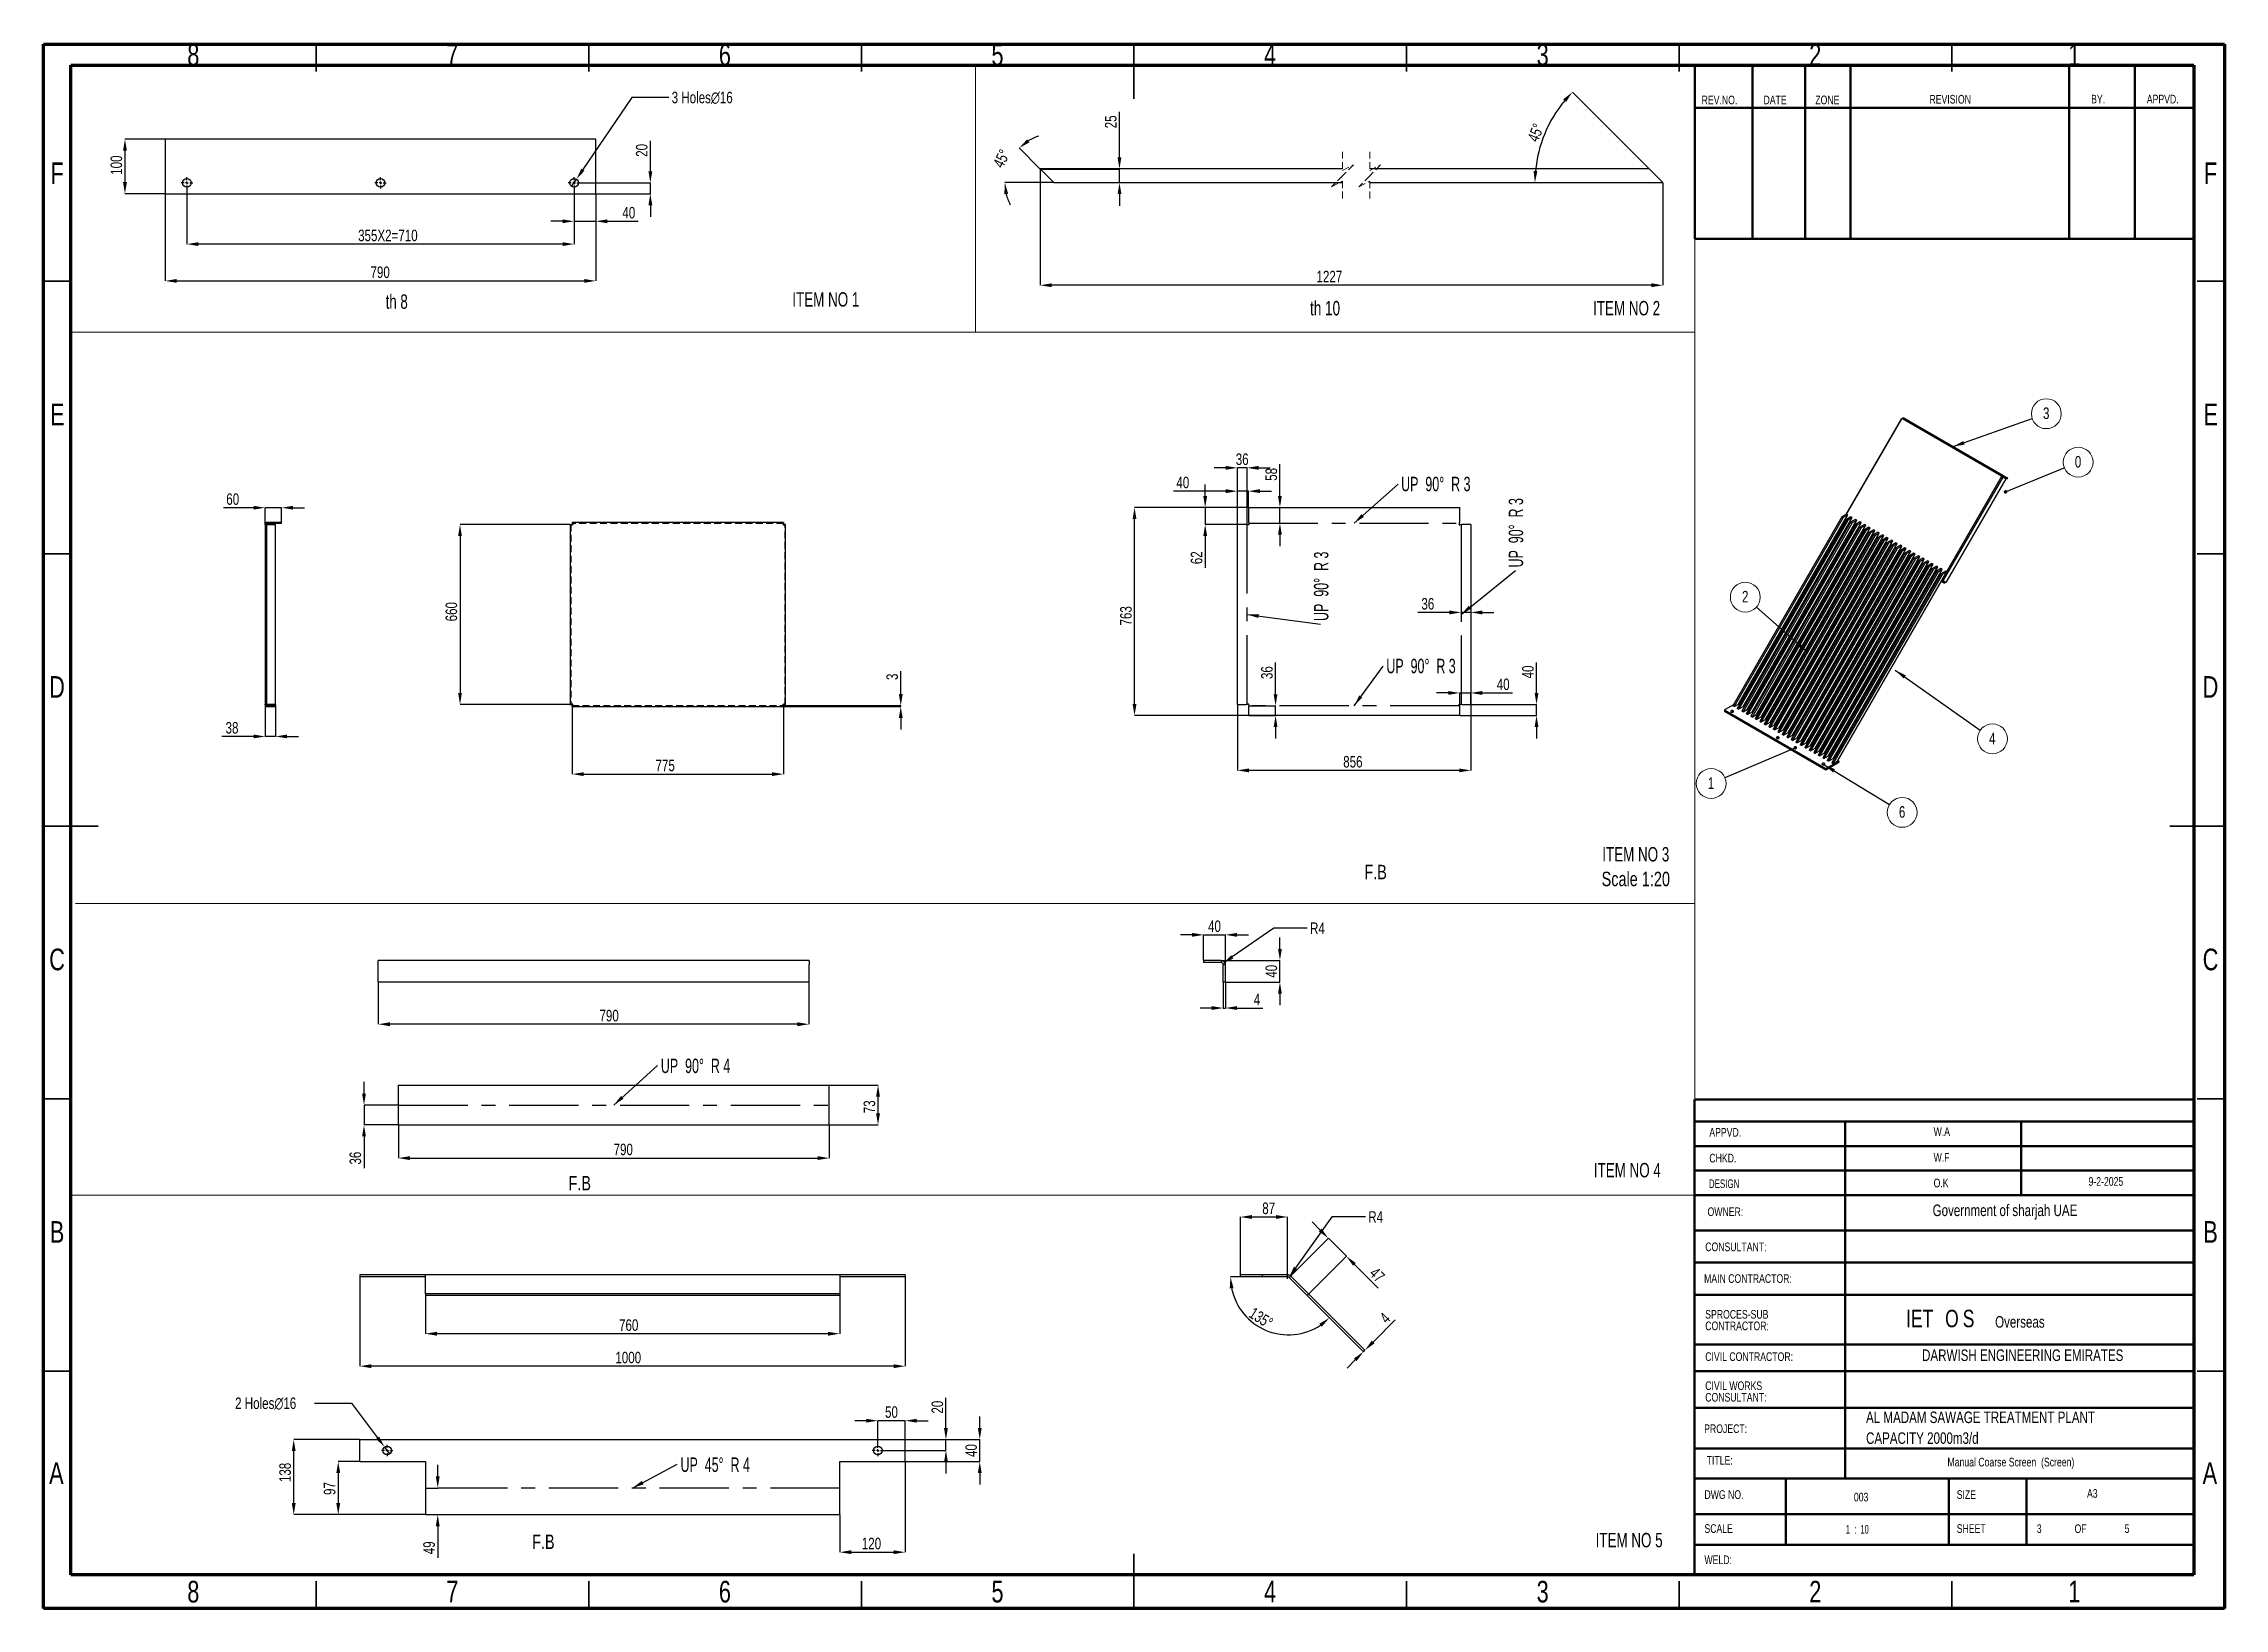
# Model space of a CAD drawing. Header units: millimetres. Extents: x 15 to 1266, y -324 to 294.
# Drawn here: x 866.3 to 1266.3, y 7.3 to 294.4 of the extents above; entities that cross this region are included whole.
import ezdxf

# ---------------------------------------------------------------- set-up
doc = ezdxf.new("R2010")
doc.units = ezdxf.units.MM
doc.header["$PDSIZE"] = -1
doc.linetypes.add('CENTERX2', pattern=[20.32, 12.7, -2.54, 2.54, -2.54])
doc.linetypes.add('HIDDEN', pattern=[1.905, 1.27, -0.635])
doc.layers.add('FORMAT', color=7, linetype='Continuous')
doc.styles.add('SLDTEXTSTYLE0', font='TXT', dxfattribs={"width": 0.75})
doc.styles.add('SLDTEXTSTYLE14', font='TXT', dxfattribs={"width": 0.645833})
doc.styles.add('SLDTEXTSTYLE2', font='TXT', dxfattribs={"width": 0.7})
doc.styles.add('SLDTEXTSTYLE3', font='TXT', dxfattribs={"width": 0.694444})
doc.styles.add('SLDTEXTSTYLE4', font='TXT', dxfattribs={"width": 0.6875})
doc.styles.add('SLDTEXTSTYLE6', font='TXT', dxfattribs={"width": 0.625})
doc.styles.add('SLDTEXTSTYLE7', font='TXT', dxfattribs={"width": 0.687299})
doc.dimstyles.new('SLDDIMSTYLE0', dxfattribs={"dimtxt": 2.5, "dimasz": 0.651282, "dimexe": 0, "dimexo": 0.625, "dimgap": 0, "dimtad": 1, "dimdec": 0, "dimrnd": 1e-09, "dimtxsty": 'Standard', "dimblk1": 'DOT', "dimblk2": 'DOT', "dimsah": 1, "dimcen": 2.5, "dimazin": 3, "dimtfac": 0.651282, "dimtdec": 0, "dimtmove": 0, "dimatfit": 3, "dimldrblk": 'DOT', "dimfrac": 2})
doc.dimstyles.new('SLDDIMSTYLE1', dxfattribs={"dimtxt": 2.5, "dimasz": 2.116667, "dimexe": 0, "dimexo": 0.625, "dimgap": 0, "dimtad": 1, "dimdec": 0, "dimrnd": 1e-09, "dimtxsty": 'Standard', "dimsah": 1, "dimcen": 2.5, "dimazin": 3, "dimtfac": 2.116667, "dimtdec": 0, "dimtmove": 0, "dimatfit": 3, "dimfrac": 2})
doc.dimstyles.new('SLDDIMSTYLE10', dxfattribs={"dimtxt": 2.116667, "dimasz": 2.116667, "dimexe": 0, "dimexo": 0.625, "dimgap": 0.529167, "dimtad": 1, "dimdec": 0, "dimlfac": 10, "dimrnd": 1e-09, "dimzin": 12, "dimtxsty": 'SLDTEXTSTYLE0', "dimblk1": 'NONE', "dimsah": 1, "dimcen": 0, "dimazin": 3, "dimtfac": 1, "dimtdec": 0, "dimtmove": 0, "dimatfit": 3, "dimldrblk": 'NONE', "dimfrac": 2, "dimtzin": 12})
doc.dimstyles.new('SLDDIMSTYLE11', dxfattribs={"dimtxt": 2.116667, "dimasz": 2.116667, "dimexe": 0, "dimexo": 0.625, "dimgap": 0.529167, "dimtad": 1, "dimdec": 0, "dimlfac": 20, "dimrnd": 1e-09, "dimzin": 12, "dimtxsty": 'SLDTEXTSTYLE0', "dimsah": 1, "dimcen": 2.5, "dimazin": 3, "dimtfac": 1, "dimtdec": 0, "dimtmove": 0, "dimatfit": 0, "dimfrac": 2, "dimtzin": 12})
doc.dimstyles.new('SLDDIMSTYLE12', dxfattribs={"dimtxt": 2.116667, "dimasz": 2.116667, "dimexe": 0, "dimexo": 0.625, "dimgap": 0.529167, "dimtad": 1, "dimdec": 0, "dimlfac": 20, "dimrnd": 1e-09, "dimzin": 12, "dimtxsty": 'SLDTEXTSTYLE0', "dimsah": 1, "dimcen": 2.5, "dimazin": 3, "dimtfac": 1, "dimtdec": 0, "dimtmove": 0, "dimatfit": 3, "dimfrac": 2, "dimtzin": 12})
doc.dimstyles.new('SLDDIMSTYLE13', dxfattribs={"dimtxt": 2.116667, "dimasz": 2.116667, "dimexe": 0, "dimexo": 0.625, "dimgap": 0.529167, "dimtad": 1, "dimdec": 0, "dimlfac": 10, "dimrnd": 1e-09, "dimzin": 12, "dimtxsty": 'SLDTEXTSTYLE0', "dimsah": 1, "dimcen": 0, "dimazin": 3, "dimtfac": 1, "dimtdec": 0, "dimtmove": 0, "dimatfit": 3, "dimfrac": 2, "dimtzin": 12})
doc.dimstyles.new('SLDDIMSTYLE14', dxfattribs={"dimtxt": 2.116667, "dimasz": 2.116667, "dimexe": 0, "dimexo": 0.625, "dimgap": 0.529167, "dimtad": 1, "dimlfac": 10, "dimzin": 12, "dimtxsty": 'SLDTEXTSTYLE0', "dimsah": 1, "dimcen": 2.5, "dimazin": 3, "dimtfac": 1, "dimtmove": 0, "dimatfit": 3, "dimfrac": 2, "dimtzin": 12})
doc.dimstyles.new('SLDDIMSTYLE8', dxfattribs={"dimtxt": 2.116667, "dimasz": 2.116667, "dimexe": 0, "dimexo": 0.625, "dimgap": 0.529167, "dimtad": 1, "dimdec": 0, "dimlfac": 10, "dimrnd": 1e-09, "dimzin": 12, "dimtxsty": 'SLDTEXTSTYLE0', "dimsah": 1, "dimcen": 2.5, "dimazin": 3, "dimtfac": 1, "dimtdec": 0, "dimtmove": 0, "dimatfit": 0, "dimfrac": 2, "dimtzin": 12})
doc.dimstyles.new('SLDDIMSTYLE9', dxfattribs={"dimtxt": 2.116667, "dimasz": 2.116667, "dimexe": 0, "dimexo": 0.625, "dimgap": 0.529167, "dimtad": 1, "dimdec": 0, "dimlfac": 10, "dimrnd": 1e-09, "dimzin": 12, "dimtxsty": 'SLDTEXTSTYLE0', "dimsah": 1, "dimcen": 2.5, "dimazin": 3, "dimtfac": 1, "dimtdec": 0, "dimtmove": 0, "dimatfit": 3, "dimfrac": 2, "dimtzin": 12})

msp = doc.modelspace()

# ---------------------------------------------------------------- texts
at = {"color": 7, "linetype": 'Continuous', "lineweight": 0}
for s, insert, char_height, attachment_point, style in [('8', (893.72383, 294.35104), 3.96875, 2, 'SLDTEXTSTYLE0'), ('7', (941.22383, 294.35104), 3.96875, 2, 'SLDTEXTSTYLE0'), ('6', (991.22383, 294.35104), 3.96875, 2, 'SLDTEXTSTYLE0'), ('5', (1041.22383, 294.35104), 3.96875, 2, 'SLDTEXTSTYLE0'), ('4', (1091.22383, 294.35104), 3.96875, 2, 'SLDTEXTSTYLE0'), ('3', (1141.22383, 294.35104), 3.96875, 2, 'SLDTEXTSTYLE0'), ('2', (1191.22383, 294.35104), 3.96875, 2, 'SLDTEXTSTYLE0'), ('1', (1238.72383, 294.35104), 3.96875, 2, 'SLDTEXTSTYLE0'), ('REV.NO.', (1170.37992, 284.85512), 1.5875, 1, 'SLDTEXTSTYLE0'), ('DATE', (1181.73284, 284.87033), 1.5875, 1, 'SLDTEXTSTYLE0'), ('ZONE', (1191.23117, 284.87033), 1.5875, 1, 'SLDTEXTSTYLE0'), ('REVISION', (1212.1717, 284.99747), 1.5875, 1, 'SLDTEXTSTYLE0'), ('BY.', (1241.82484, 285.01269), 1.5875, 1, 'SLDTEXTSTYLE0'), ('APPVD.', (1252.03583, 285.01269), 1.5875, 1, 'SLDTEXTSTYLE0'), ('F', (868.72153, 272.60104), 3.96875, 2, 'SLDTEXTSTYLE0'), ('F', (1263.72153, 272.60104), 3.96875, 2, 'SLDTEXTSTYLE0'), ('th 8', (929.00162, 248.39666), 2.645833, 1, 'SLDTEXTSTYLE4'), ('ITEM NO 1', (1003.59631, 248.79772), 2.645833, 1, 'SLDTEXTSTYLE3'), ('th 10', (1098.55764, 247.18773), 2.645833, 1, 'SLDTEXTSTYLE2'), ('ITEM NO 2', (1150.4783, 247.18773), 2.645833, 1, 'SLDTEXTSTYLE3'), ('E', (868.7716, 228.35104), 3.96875, 2, 'SLDTEXTSTYLE0'), ('E', (1263.7716, 228.35104), 3.96875, 2, 'SLDTEXTSTYLE0'), ('D', (868.71648, 178.35104), 3.96875, 2, 'SLDTEXTSTYLE0'), ('D', (1263.71648, 178.35104), 3.96875, 2, 'SLDTEXTSTYLE0'), ('F.B', (1108.5191, 143.72775), 2.645833, 1, 'SLDTEXTSTYLE0'), ('C', (868.72245, 128.35104), 3.96875, 2, 'SLDTEXTSTYLE0'), ('C', (1263.72245, 128.35104), 3.96875, 2, 'SLDTEXTSTYLE0'), ('APPVD.', (1171.7957, 95.44059), 1.5875, 1, 'SLDTEXTSTYLE0'), ('W.A', (1212.92913, 95.57246), 1.5875, 1, 'SLDTEXTSTYLE0'), ('ITEM NO 4', (1150.61348, 89.02687), 2.645833, 1, 'SLDTEXTSTYLE3'), ('CHKD.', (1171.7957, 90.70688), 1.5875, 1, 'SLDTEXTSTYLE0'), ('W.F', (1212.92913, 90.83876), 1.5875, 1, 'SLDTEXTSTYLE0'), ('F.B', (962.53422, 86.64061), 2.645833, 1, 'SLDTEXTSTYLE0'), ('DESIGN', (1171.70938, 86.00508), 1.5875, 1, 'SLDTEXTSTYLE7'), ('O.K', (1212.92913, 86.13695), 1.5875, 1, 'SLDTEXTSTYLE0'), ('OWNER:', (1171.46405, 80.86421), 1.5875, 1, 'SLDTEXTSTYLE0'), ('B', (868.7344, 78.35104), 3.96875, 2, 'SLDTEXTSTYLE0'), ('B', (1263.7344, 78.35104), 3.96875, 2, 'SLDTEXTSTYLE0'), ('CONSULTANT:', (1171.04282, 74.42171), 1.5875, 1, 'SLDTEXTSTYLE0'), ('MAIN CONTRACTOR:', (1170.83483, 68.60567), 1.5875, 1, 'SLDTEXTSTYLE0'), ('CIVIL CONTRACTOR:', (1171.04282, 54.27876), 1.5875, 1, 'SLDTEXTSTYLE0'), ('PROJECT:', (1170.84705, 41.05667), 1.5875, 1, 'SLDTEXTSTYLE0'), ('A', (868.60348, 34.10104), 3.96875, 2, 'SLDTEXTSTYLE0'), ('TITLE:', (1171.31276, 35.24112), 1.5875, 1, 'SLDTEXTSTYLE0'), ('Manual Coarse Screen  (Screen)', (1215.46891, 34.92741), 1.5875, 1, 'SLDTEXTSTYLE0'), ('A', (1263.60348, 34.10104), 3.96875, 2, 'SLDTEXTSTYLE0'), ('DWG NO.', (1170.89528, 28.97444), 1.5875, 1, 'SLDTEXTSTYLE0'), ('003', (1198.30987, 28.50764), 1.5875, 1, 'SLDTEXTSTYLE0'), ('SIZE', (1217.17107, 28.97444), 1.5875, 1, 'SLDTEXTSTYLE0'), ('A3', (1241.06601, 29.17886), 1.5875, 1, 'SLDTEXTSTYLE0'), ('F.B', (955.86397, 20.8259), 2.645833, 1, 'SLDTEXTSTYLE0'), ('ITEM NO 5', (1150.93878, 21.14378), 2.645833, 1, 'SLDTEXTSTYLE3'), ('SCALE', (1170.89528, 22.7381), 1.5875, 1, 'SLDTEXTSTYLE0'), ('1  :  10', (1196.84732, 22.60183), 1.5875, 1, 'SLDTEXTSTYLE6'), ('SHEET', (1217.17107, 22.7381), 1.5875, 1, 'SLDTEXTSTYLE0'), ('3', (1231.85411, 22.7152), 1.5875, 1, 'SLDTEXTSTYLE0'), ('5', (1247.96881, 22.7152), 1.5875, 1, 'SLDTEXTSTYLE0'), ('WELD:', (1170.89528, 16.99834), 1.5875, 1, 'SLDTEXTSTYLE0'), ('8', (893.72383, 12.35104), 3.96875, 2, 'SLDTEXTSTYLE0'), ('7', (941.22383, 12.35104), 3.96875, 2, 'SLDTEXTSTYLE0'), ('6', (991.22383, 12.35104), 3.96875, 2, 'SLDTEXTSTYLE0'), ('5', (1041.22383, 12.35104), 3.96875, 2, 'SLDTEXTSTYLE0'), ('4', (1091.22383, 12.35104), 3.96875, 2, 'SLDTEXTSTYLE0'), ('3', (1141.22383, 12.35104), 3.96875, 2, 'SLDTEXTSTYLE0'), ('2', (1191.22383, 12.35104), 3.96875, 2, 'SLDTEXTSTYLE0'), ('1', (1238.72383, 12.35104), 3.96875, 2, 'SLDTEXTSTYLE0')]:
    msp.add_mtext(s, dxfattribs=dict(at, insert=insert, char_height=char_height, attachment_point=attachment_point, style=style))
at = {"layer": 'FORMAT', "attachment_point": 1, "style": 'SLDTEXTSTYLE0'}
for s, insert, char_height in [('9-2-2025', (1241.34142, 86.41788), 1.5875), ('Government of sharjah UAE', (1212.74909, 81.39053), 2.1166667), ('Overseas', (1224.21076, 60.92158), 2.116667), ('DARWISH ENGINEERING EMIRATES', (1210.81486, 54.80508), 2.1166667), ('OF', (1238.78347, 22.7152), 1.5875)]:
    msp.add_mtext(s, dxfattribs=dict(at, insert=insert, char_height=char_height))

# ---------------------------------------------------------------- blocks, each defined once
blk = doc.blocks.new('SW_NOTE_0_18')
at = {"color": 0, "linetype": 'Continuous', "lineweight": 0, "char_height": 1.5875, "attachment_point": 1, "style": 'SLDTEXTSTYLE0'}
for s, insert in [('CIVIL WORKS', (0, 2.05)), ('CONSULTANT:', (0, -0.07))]:
    blk.add_mtext(s, dxfattribs=dict(at, insert=insert))
blk = doc.blocks.new('SW_NOTE_0_19')
at = {"color": 0, "linetype": 'Continuous', "lineweight": 0, "char_height": 1.5875, "attachment_point": 1, "style": 'SLDTEXTSTYLE0'}
for s, insert in [('SPROCES-SUB', (0, 2.05)), ('CONTRACTOR:', (0, -0.07))]:
    blk.add_mtext(s, dxfattribs=dict(at, insert=insert))
blk = doc.blocks.new('SW_NOTE_0_20')
at = {"layer": 'FORMAT', "color": 0, "char_height": 2.1167, "attachment_point": 1, "style": 'SLDTEXTSTYLE0'}
for s, insert in [('AL MADAM SAWAGE TREATMENT PLANT', (0, 2.73)), ('CAPACITY 2000m3/d', (0, -1.09))]:
    blk.add_mtext(s, dxfattribs=dict(at, insert=insert))
blk = doc.blocks.new('SW_NOTE_0_21')
at = {"layer": 'FORMAT', "color": 0, "char_height": 3.2, "attachment_point": 1, "style": 'SLDTEXTSTYLE0'}
for s, insert in [('IET', (0, 4.13)), ('O', (7.16, 4.13)), ('S', (10.39, 4.13))]:
    blk.add_mtext(s, dxfattribs=dict(at, insert=insert))
blk = doc.blocks.new('SW_NOTE_0_22')
at = {"color": 0, "linetype": 'Continuous', "lineweight": 0}
blk.add_circle((2.59, 0.91), 2.74, dxfattribs=at)
at = {"color": 0, "linetype": 'Continuous', "lineweight": 0, "insert": (2.57, 2.06), "char_height": 2.12, "attachment_point": 2, "style": 'SLDTEXTSTYLE0'}
blk.add_mtext('3', dxfattribs=at)
blk = doc.blocks.new('SW_NOTE_0_23')
at = {"color": 0, "linetype": 'Continuous', "lineweight": 0}
blk.add_circle((2.54, 1.04), 2.74, dxfattribs=at)
at = {"color": 0, "linetype": 'Continuous', "lineweight": 0, "insert": (2.52, 2.18), "char_height": 2.12, "attachment_point": 2, "style": 'SLDTEXTSTYLE0'}
blk.add_mtext('0', dxfattribs=at)
blk = doc.blocks.new('_Dot')
at = {"color": 0, "linetype": 'ByBlock', "lineweight": -2}
blk.add_line((-0.5, 0), (-1, 0), dxfattribs=at)
at = {"color": 0, "linetype": 'ByBlock', "const_width": 0.5}
blk.add_lwpolyline([(-0.25, 0, 1), (0.25, 0, 1)], format="xyb", close=True, dxfattribs=at)
blk = doc.blocks.new('SW_NOTE_0_24')
at = {"color": 0, "linetype": 'Continuous', "lineweight": 0}
blk.add_circle((-2.52, -1.07), 2.74, dxfattribs=at)
at = {"color": 0, "linetype": 'Continuous', "lineweight": 0, "insert": (-2.55, 0.07), "char_height": 2.12, "attachment_point": 2, "style": 'SLDTEXTSTYLE0'}
blk.add_mtext('1', dxfattribs=at)
blk = doc.blocks.new('SW_NOTE_0_25')
at = {"color": 0, "linetype": 'Continuous', "lineweight": 0}
blk.add_circle((2.24, -1.58), 2.74, dxfattribs=at)
at = {"color": 0, "linetype": 'Continuous', "lineweight": 0, "insert": (2.22, -0.44), "char_height": 2.12, "attachment_point": 2, "style": 'SLDTEXTSTYLE0'}
blk.add_mtext('4', dxfattribs=at)
blk = doc.blocks.new('SW_NOTE_0_26')
at = {"color": 0, "linetype": 'Continuous', "lineweight": 0}
blk.add_circle((2.34, -1.43), 2.74, dxfattribs=at)
at = {"color": 0, "linetype": 'Continuous', "lineweight": 0, "insert": (2.32, -0.28), "char_height": 2.12, "attachment_point": 2, "style": 'SLDTEXTSTYLE0'}
blk.add_mtext('6', dxfattribs=at)
blk = doc.blocks.new('SW_NOTE_0_27')
at = {"color": 0, "linetype": 'Continuous', "lineweight": 0}
blk.add_circle((-2.05, 1.82), 2.74, dxfattribs=at)
at = {"color": 0, "linetype": 'Continuous', "lineweight": 0, "insert": (-2.07, 2.96), "char_height": 2.12, "attachment_point": 2, "style": 'SLDTEXTSTYLE0'}
blk.add_mtext('2', dxfattribs=at)
blk = doc.blocks.new('*D605')
at = {"layer": 'Defpoints', "color": 0}
for p in [(888.55, 266.87), (967.55, 266.87), (967.55, 250.87)]:
    blk.add_point(p, dxfattribs=at)
at = {"layer": 'FORMAT', "color": 0, "lineweight": -2}
for p, q in [((888.55, 266.81), (888.55, 250.87)), ((967.55, 266.81), (967.55, 250.87)), ((890.67, 250.87), (965.44, 250.87))]:
    blk.add_line(p, q, dxfattribs=at)
at = {"layer": 'FORMAT', "color": 0}
for points in [[(890.67, 251.22), (890.67, 250.52), (888.55, 250.87)], [(965.44, 251.22), (965.44, 250.52), (967.55, 250.87)]]:
    blk.add_solid(points, dxfattribs=at)
at = {"layer": 'FORMAT', "color": 0, "insert": (927.99, 253.52), "char_height": 2.117, "attachment_point": 2, "style": 'SLDTEXTSTYLE0'}
blk.add_mtext('\\A1;790', dxfattribs=at)
blk = doc.blocks.new('*D606')
at = {"layer": 'Defpoints', "color": 0}
for p in [(888.55, 276.87), (881.18, 266.87), (888.55, 266.87)]:
    blk.add_point(p, dxfattribs=at)
at = {"layer": 'FORMAT', "color": 0, "lineweight": -2}
for p, q in [((888.49, 276.87), (881.18, 276.87)), ((881.18, 274.75), (881.18, 268.99)), ((888.49, 266.87), (881.18, 266.87))]:
    blk.add_line(p, q, dxfattribs=at)
at = {"layer": 'FORMAT', "color": 0}
for points in [[(880.83, 274.75), (881.54, 274.75), (881.18, 276.87)], [(880.83, 268.99), (881.54, 268.99), (881.18, 266.87)]]:
    blk.add_solid(points, dxfattribs=at)
at = {"layer": 'FORMAT', "color": 0, "insert": (878.54, 272.11), "char_height": 2.117, "attachment_point": 2, "rotation": 90, "style": 'SLDTEXTSTYLE0'}
blk.add_mtext('\\A1;100', dxfattribs=at)
blk = doc.blocks.new('*D607')
at = {"layer": 'Defpoints', "color": 0}
for p in [(963.55, 267.82), (967.55, 266.87), (967.55, 261.81)]:
    blk.add_point(p, dxfattribs=at)
at = {"layer": 'FORMAT', "color": 0, "lineweight": -2}
for p, q in [((963.55, 267.76), (963.55, 261.81)), ((967.55, 266.81), (967.55, 261.81)), ((961.44, 261.81), (959.32, 261.81)), ((963.55, 261.81), (967.55, 261.81)), ((969.67, 261.81), (975.32, 261.81))]:
    blk.add_line(p, q, dxfattribs=at)
at = {"layer": 'FORMAT', "color": 0}
for points in [[(961.44, 262.16), (961.44, 261.45), (963.55, 261.81)], [(969.67, 262.16), (969.67, 261.45), (967.55, 261.81)]]:
    blk.add_solid(points, dxfattribs=at)
at = {"layer": 'FORMAT', "color": 0, "insert": (973.6, 264.45), "char_height": 2.117, "attachment_point": 2, "style": 'SLDTEXTSTYLE0'}
blk.add_mtext('\\A1;40', dxfattribs=at)
blk = doc.blocks.new('*D608')
at = {"layer": 'Defpoints', "color": 0}
for p in [(964.6, 268.87), (967.55, 266.87), (977.55, 266.87)]:
    blk.add_point(p, dxfattribs=at)
at = {"layer": 'FORMAT', "color": 0, "lineweight": -2}
for p, q in [((977.55, 270.99), (977.55, 276.54)), ((964.67, 268.87), (977.55, 268.87)), ((977.55, 266.87), (977.55, 268.87)), ((967.62, 266.87), (977.55, 266.87)), ((977.55, 264.75), (977.55, 262.64))]:
    blk.add_line(p, q, dxfattribs=at)
at = {"layer": 'FORMAT', "color": 0}
for points in [[(977.2, 270.99), (977.91, 270.99), (977.55, 268.87)], [(977.2, 264.75), (977.91, 264.75), (977.55, 266.87)]]:
    blk.add_solid(points, dxfattribs=at)
at = {"layer": 'FORMAT', "color": 0, "insert": (974.91, 274.82), "char_height": 2.117, "attachment_point": 2, "rotation": 90, "style": 'SLDTEXTSTYLE0'}
blk.add_mtext('\\A1;20', dxfattribs=at)
blk = doc.blocks.new('*D609')
at = {"layer": 'Defpoints', "color": 0}
for p in [(892.55, 267.82), (963.55, 267.82), (892.55, 257.62)]:
    blk.add_point(p, dxfattribs=at)
at = {"layer": 'FORMAT', "color": 0, "lineweight": -2}
for p, q in [((892.55, 267.76), (892.55, 257.62)), ((963.55, 267.76), (963.55, 257.62)), ((961.44, 257.62), (894.67, 257.62))]:
    blk.add_line(p, q, dxfattribs=at)
at = {"layer": 'FORMAT', "color": 0}
for points in [[(894.67, 257.97), (894.67, 257.27), (892.55, 257.62)], [(961.44, 257.97), (961.44, 257.27), (963.55, 257.62)]]:
    blk.add_solid(points, dxfattribs=at)
at = {"layer": 'FORMAT', "color": 0, "insert": (929.41, 260.27), "char_height": 2.1167, "attachment_point": 2, "style": 'SLDTEXTSTYLE0'}
blk.add_mtext('\\A1;355X2=710', dxfattribs=at)
blk = doc.blocks.new('*D610')
at = {"layer": 'Defpoints', "color": 0}
for p in [(963.11, 268.21), (964, 269.53)]:
    blk.add_point(p, dxfattribs=at)
at = {"layer": 'FORMAT', "color": 0, "lineweight": -2}
for p, q in [((974.15, 284.52), (965.19, 271.29)), ((980.93, 284.52), (974.15, 284.52)), ((963.11, 268.21), (964, 269.53))]:
    blk.add_line(p, q, dxfattribs=at)
at = {"layer": 'FORMAT', "color": 0}
blk.add_solid([(964.9, 271.48), (965.48, 271.09), (964, 269.53)], dxfattribs=at)
at = {"layer": 'FORMAT', "color": 0, "insert": (981.46, 285.58), "char_height": 2.1167, "attachment_point": 1, "style": 'SLDTEXTSTYLE0'}
blk.add_mtext('\\A1;3 Holes∅16', dxfattribs=at)
blk = doc.blocks.new('_None')
blk = doc.blocks.new('SW_CENTERMARKSYMBOL_74')
at = {"layer": 'FORMAT', "color": 0}
for p, q in [((-0.5, 0), (-1.05, 0)), ((0, 0), (-0.25, 0)), ((0, 0.5), (0, 1.05)), ((0, 0), (0, 0.25)), ((0, 0), (0, -0.25)), ((0, 0), (0.25, 0)), ((0.5, 0), (1.05, 0)), ((0, -0.5), (0, -1.05))]:
    blk.add_line(p, q, dxfattribs=at)
blk = doc.blocks.new('SW_CENTERMARKSYMBOL_75')
at = {"layer": 'FORMAT', "color": 0}
for p, q in [((-0.5, 0), (-1.05, 0)), ((0, 0), (-0.25, 0)), ((0, 0.5), (0, 1.05)), ((0, 0), (0, 0.25)), ((0, 0), (0, -0.25)), ((0, 0), (0.25, 0)), ((0.5, 0), (1.05, 0)), ((0, -0.5), (0, -1.05))]:
    blk.add_line(p, q, dxfattribs=at)
blk = doc.blocks.new('SW_CENTERMARKSYMBOL_76')
at = {"layer": 'FORMAT', "color": 0}
for p, q in [((-0.5, 0), (-1.05, 0)), ((0, 0), (-0.25, 0)), ((0, 0.5), (0, 1.05)), ((0, 0), (0, 0.25)), ((0, 0), (0, -0.25)), ((0, 0), (0.25, 0)), ((0.5, 0), (1.05, 0)), ((0, -0.5), (0, -1.05))]:
    blk.add_line(p, q, dxfattribs=at)
blk = doc.blocks.new('*D611')
at = {"layer": 'Defpoints', "color": 0}
for p in [(906.9, 209.25), (906.9, 206.08), (909.9, 206.53)]:
    blk.add_point(p, dxfattribs=at)
at = {"layer": 'FORMAT', "color": 0, "lineweight": -2}
for p, q in [((904.78, 209.25), (899.23, 209.25)), ((906.9, 206.14), (906.9, 209.25)), ((909.9, 209.25), (906.9, 209.25)), ((909.9, 206.59), (909.9, 209.25)), ((912.02, 209.25), (914.13, 209.25))]:
    blk.add_line(p, q, dxfattribs=at)
at = {"layer": 'FORMAT', "color": 0}
for points in [[(904.78, 209.6), (904.78, 208.9), (906.9, 209.25)], [(912.02, 209.6), (912.02, 208.9), (909.9, 209.25)]]:
    blk.add_solid(points, dxfattribs=at)
at = {"layer": 'FORMAT', "color": 0, "insert": (900.95, 211.89), "char_height": 2.117, "attachment_point": 2, "style": 'SLDTEXTSTYLE0'}
blk.add_mtext('\\A1;60', dxfattribs=at)
blk = doc.blocks.new('*D612')
at = {"layer": 'Defpoints', "color": 0}
for p in [(906.9, 173.08), (908.8, 173.15), (906.9, 167.28)]:
    blk.add_point(p, dxfattribs=at)
at = {"layer": 'FORMAT', "color": 0, "lineweight": -2}
for p, q in [((906.9, 173.02), (906.9, 167.28)), ((908.8, 173.09), (908.8, 167.28)), ((904.78, 167.28), (898.96, 167.28)), ((908.8, 167.28), (906.9, 167.28)), ((910.92, 167.28), (913.03, 167.28))]:
    blk.add_line(p, q, dxfattribs=at)
at = {"layer": 'FORMAT', "color": 0}
for points in [[(904.78, 167.63), (904.78, 166.93), (906.9, 167.28)], [(910.92, 167.63), (910.92, 166.93), (908.8, 167.28)]]:
    blk.add_solid(points, dxfattribs=at)
at = {"layer": 'FORMAT', "color": 0, "insert": (900.82, 169.93), "char_height": 2.117, "attachment_point": 2, "style": 'SLDTEXTSTYLE0'}
blk.add_mtext('\\A1;38', dxfattribs=at)
blk = doc.blocks.new('*D613')
at = {"layer": 'Defpoints', "color": 0}
for p in [(963.23, 172.78), (1001.98, 172.78), (1001.98, 160.37)]:
    blk.add_point(p, dxfattribs=at)
at = {"layer": 'FORMAT', "color": 0, "lineweight": -2}
for p, q in [((963.23, 172.72), (963.23, 160.37)), ((1001.98, 172.72), (1001.98, 160.37)), ((965.34, 160.37), (999.87, 160.37))]:
    blk.add_line(p, q, dxfattribs=at)
at = {"layer": 'FORMAT', "color": 0}
for points in [[(965.34, 160.72), (965.34, 160.01), (963.23, 160.37)], [(999.87, 160.72), (999.87, 160.01), (1001.98, 160.37)]]:
    blk.add_solid(points, dxfattribs=at)
at = {"layer": 'FORMAT', "color": 0, "insert": (980.27, 163.01), "char_height": 2.117, "attachment_point": 2, "style": 'SLDTEXTSTYLE0'}
blk.add_mtext('\\A1;775', dxfattribs=at)
blk = doc.blocks.new('*D614')
at = {"layer": 'Defpoints', "color": 0}
for p in [(962.85, 206.16), (942.64, 173.15), (962.85, 173.15)]:
    blk.add_point(p, dxfattribs=at)
at = {"layer": 'FORMAT', "color": 0, "lineweight": -2}
for p, q in [((962.79, 206.16), (942.64, 206.16)), ((942.64, 204.04), (942.64, 175.27)), ((962.79, 173.15), (942.64, 173.15))]:
    blk.add_line(p, q, dxfattribs=at)
at = {"layer": 'FORMAT', "color": 0}
for points in [[(942.29, 204.04), (942.99, 204.04), (942.64, 206.16)], [(942.29, 175.27), (942.99, 175.27), (942.64, 173.15)]]:
    blk.add_solid(points, dxfattribs=at)
at = {"layer": 'FORMAT', "color": 0, "insert": (939.99, 190.17), "char_height": 2.117, "attachment_point": 2, "rotation": 90, "style": 'SLDTEXTSTYLE0'}
blk.add_mtext('\\A1;660', dxfattribs=at)
blk = doc.blocks.new('*D615')
at = {"layer": 'Defpoints', "color": 0}
for p in [(1001.98, 172.93), (1001.98, 172.78), (1023.48, 172.78)]:
    blk.add_point(p, dxfattribs=at)
at = {"layer": 'FORMAT', "color": 0, "lineweight": -2}
for p, q in [((1023.48, 175.05), (1023.48, 179.28)), ((1002.05, 172.93), (1023.48, 172.93)), ((1002.05, 172.78), (1023.48, 172.78)), ((1023.48, 172.78), (1023.48, 172.93)), ((1023.48, 170.67), (1023.48, 168.55))]:
    blk.add_line(p, q, dxfattribs=at)
at = {"layer": 'FORMAT', "color": 0}
for points in [[(1023.13, 175.05), (1023.84, 175.05), (1023.48, 172.93)], [(1023.13, 170.67), (1023.84, 170.67), (1023.48, 172.78)]]:
    blk.add_solid(points, dxfattribs=at)
at = {"layer": 'FORMAT', "color": 0, "insert": (1020.84, 178.22), "char_height": 2.117, "attachment_point": 2, "rotation": 90, "style": 'SLDTEXTSTYLE0'}
blk.add_mtext('\\A1;3', dxfattribs=at)
blk = doc.blocks.new('SW_NOTE_0_28')
at = {"color": 0, "linetype": 'Continuous', "lineweight": 0, "char_height": 2.646, "attachment_point": 2}
for s, insert, style in [('ITEM NO 3', (8.43, 3.41), 'SLDTEXTSTYLE3'), ('Scale 1:20', (8.43, -1.12), 'SLDTEXTSTYLE0')]:
    blk.add_mtext(s, dxfattribs=dict(at, insert=insert, style=style))
blk = doc.blocks.new('*D616')
at = {"layer": 'Defpoints', "color": 0}
for p in [(1085.22, 173.15), (1128.03, 173.15), (1085.22, 161.05)]:
    blk.add_point(p, dxfattribs=at)
at = {"layer": 'FORMAT', "color": 0, "lineweight": -2}
for p, q in [((1085.22, 173.09), (1085.22, 161.05)), ((1128.03, 173.09), (1128.03, 161.05)), ((1125.91, 161.05), (1087.34, 161.05))]:
    blk.add_line(p, q, dxfattribs=at)
at = {"layer": 'FORMAT', "color": 0}
for points in [[(1087.34, 161.41), (1087.34, 160.7), (1085.22, 161.05)], [(1125.91, 161.41), (1125.91, 160.7), (1128.03, 161.05)]]:
    blk.add_solid(points, dxfattribs=at)
at = {"layer": 'FORMAT', "color": 0, "insert": (1106.41, 163.7), "char_height": 2.117, "attachment_point": 2, "style": 'SLDTEXTSTYLE0'}
blk.add_mtext('\\A1;856', dxfattribs=at)
blk = doc.blocks.new('*D617')
at = {"layer": 'Defpoints', "color": 0}
for p in [(1066.36, 209.28), (1087.24, 209.28), (1087.24, 171.13)]:
    blk.add_point(p, dxfattribs=at)
at = {"layer": 'FORMAT', "color": 0, "lineweight": -2}
for p, q in [((1087.18, 209.28), (1066.36, 209.28)), ((1066.36, 173.24), (1066.36, 207.17)), ((1087.18, 171.13), (1066.36, 171.13))]:
    blk.add_line(p, q, dxfattribs=at)
at = {"layer": 'FORMAT', "color": 0}
for points in [[(1066.01, 207.17), (1066.72, 207.17), (1066.36, 209.28)], [(1066.01, 173.24), (1066.72, 173.24), (1066.36, 171.13)]]:
    blk.add_solid(points, dxfattribs=at)
at = {"layer": 'FORMAT', "color": 0, "insert": (1063.72, 189.41), "char_height": 2.117, "attachment_point": 2, "rotation": 90, "style": 'SLDTEXTSTYLE0'}
blk.add_mtext('\\A1;763', dxfattribs=at)
blk = doc.blocks.new('*D618')
at = {"layer": 'Defpoints', "color": 0}
for p in [(1087.24, 209.28), (1093.03, 209.28), (1087.28, 206.41)]:
    blk.add_point(p, dxfattribs=at)
at = {"layer": 'FORMAT', "color": 0, "lineweight": -2}
for p, q in [((1093.03, 211.4), (1093.03, 217.22)), ((1087.31, 209.28), (1093.03, 209.28)), ((1093.03, 206.41), (1093.03, 209.28)), ((1087.35, 206.41), (1093.03, 206.41)), ((1093.03, 204.29), (1093.03, 202.17))]:
    blk.add_line(p, q, dxfattribs=at)
at = {"layer": 'FORMAT', "color": 0}
for points in [[(1092.67, 211.4), (1093.38, 211.4), (1093.03, 209.28)], [(1092.67, 204.29), (1093.38, 204.29), (1093.03, 206.41)]]:
    blk.add_solid(points, dxfattribs=at)
at = {"layer": 'FORMAT', "color": 0, "insert": (1090.38, 215.37), "char_height": 2.117, "attachment_point": 2, "rotation": 90, "style": 'SLDTEXTSTYLE0'}
blk.add_mtext('\\A1;58', dxfattribs=at)
blk = doc.blocks.new('*D619')
at = {"layer": 'Defpoints', "color": 0}
for p in [(1126, 172.73), (1128.03, 175.26), (1128.03, 173.15)]:
    blk.add_point(p, dxfattribs=at)
at = {"layer": 'FORMAT', "color": 0, "lineweight": -2}
for p, q in [((1123.89, 175.26), (1121.77, 175.26)), ((1126, 172.79), (1126, 175.26)), ((1126, 175.26), (1128.03, 175.26)), ((1128.03, 173.21), (1128.03, 175.26)), ((1130.14, 175.26), (1135.7, 175.26))]:
    blk.add_line(p, q, dxfattribs=at)
at = {"layer": 'FORMAT', "color": 0}
for points in [[(1123.89, 175.62), (1123.89, 174.91), (1126, 175.26)], [(1130.14, 175.62), (1130.14, 174.91), (1128.03, 175.26)]]:
    blk.add_solid(points, dxfattribs=at)
at = {"layer": 'FORMAT', "color": 0, "insert": (1133.98, 177.91), "char_height": 2.117, "attachment_point": 2, "style": 'SLDTEXTSTYLE0'}
blk.add_mtext('\\A1;40', dxfattribs=at)
blk = doc.blocks.new('*D620')
at = {"layer": 'Defpoints', "color": 0}
for p in [(1128.03, 173.15), (1140.1, 173.15), (1126, 171.13)]:
    blk.add_point(p, dxfattribs=at)
at = {"layer": 'FORMAT', "color": 0, "lineweight": -2}
for p, q in [((1140.1, 175.27), (1140.1, 180.83)), ((1128.09, 173.15), (1140.1, 173.15)), ((1140.1, 171.13), (1140.1, 173.15)), ((1126.06, 171.13), (1140.1, 171.13)), ((1140.1, 169.01), (1140.1, 166.89))]:
    blk.add_line(p, q, dxfattribs=at)
at = {"layer": 'FORMAT', "color": 0}
for points in [[(1139.74, 175.27), (1140.45, 175.27), (1140.1, 173.15)], [(1139.74, 169.01), (1140.45, 169.01), (1140.1, 171.13)]]:
    blk.add_solid(points, dxfattribs=at)
at = {"layer": 'FORMAT', "color": 0, "insert": (1137.45, 179.11), "char_height": 2.117, "attachment_point": 2, "rotation": 90, "style": 'SLDTEXTSTYLE0'}
blk.add_mtext('\\A1;40', dxfattribs=at)
blk = doc.blocks.new('*D621')
at = {"layer": 'Defpoints', "color": 0}
for p in [(1087.24, 209.28), (1079.32, 206.16), (1085.22, 206.16)]:
    blk.add_point(p, dxfattribs=at)
at = {"layer": 'FORMAT', "color": 0, "lineweight": -2}
for p, q in [((1079.32, 211.4), (1079.32, 213.52)), ((1087.18, 209.28), (1079.32, 209.28)), ((1079.32, 209.28), (1079.32, 206.16)), ((1085.16, 206.16), (1079.32, 206.16)), ((1079.32, 204.04), (1079.32, 198.22))]:
    blk.add_line(p, q, dxfattribs=at)
at = {"layer": 'FORMAT', "color": 0}
for points in [[(1078.97, 211.4), (1079.68, 211.4), (1079.32, 209.28)], [(1078.97, 204.04), (1079.68, 204.04), (1079.32, 206.16)]]:
    blk.add_solid(points, dxfattribs=at)
at = {"layer": 'FORMAT', "color": 0, "insert": (1076.68, 200.07), "char_height": 2.117, "attachment_point": 2, "rotation": 90, "style": 'SLDTEXTSTYLE0'}
blk.add_mtext('\\A1;62', dxfattribs=at)
blk = doc.blocks.new('*D622')
at = {"layer": 'Defpoints', "color": 0}
for p in [(1085.22, 212.29), (1087.24, 209.28), (1085.22, 206.16)]:
    blk.add_point(p, dxfattribs=at)
at = {"layer": 'FORMAT', "color": 0, "lineweight": -2}
for p, q in [((1083.1, 212.29), (1073.5, 212.29)), ((1085.22, 206.22), (1085.22, 212.29)), ((1087.24, 212.29), (1085.22, 212.29)), ((1087.24, 209.35), (1087.24, 212.29)), ((1089.36, 212.29), (1091.48, 212.29))]:
    blk.add_line(p, q, dxfattribs=at)
at = {"layer": 'FORMAT', "color": 0}
for points in [[(1083.1, 212.65), (1083.1, 211.94), (1085.22, 212.29)], [(1089.36, 212.65), (1089.36, 211.94), (1087.24, 212.29)]]:
    blk.add_solid(points, dxfattribs=at)
at = {"layer": 'FORMAT', "color": 0, "insert": (1075.22, 214.94), "char_height": 2.117, "attachment_point": 2, "style": 'SLDTEXTSTYLE0'}
blk.add_mtext('\\A1;40', dxfattribs=at)
blk = doc.blocks.new('*D623')
at = {"layer": 'Defpoints', "color": 0}
for p in [(1126.25, 206.12), (1128.03, 206.16), (1126.25, 190.04)]:
    blk.add_point(p, dxfattribs=at)
at = {"layer": 'FORMAT', "color": 0, "lineweight": -2}
for p, q in [((1126.25, 206.06), (1126.25, 190.04)), ((1128.03, 206.1), (1128.03, 190.04)), ((1124.13, 190.04), (1118.31, 190.04)), ((1128.03, 190.04), (1126.25, 190.04)), ((1130.14, 190.04), (1132.26, 190.04))]:
    blk.add_line(p, q, dxfattribs=at)
at = {"layer": 'FORMAT', "color": 0}
for points in [[(1124.13, 190.39), (1124.13, 189.68), (1126.25, 190.04)], [(1130.14, 190.39), (1130.14, 189.68), (1128.03, 190.04)]]:
    blk.add_solid(points, dxfattribs=at)
at = {"layer": 'FORMAT', "color": 0, "insert": (1120.16, 192.68), "char_height": 2.117, "attachment_point": 2, "style": 'SLDTEXTSTYLE0'}
blk.add_mtext('\\A1;36', dxfattribs=at)
blk = doc.blocks.new('*D624')
at = {"layer": 'Defpoints', "color": 0}
for p in [(1087.28, 172.9), (1087.24, 171.13), (1092.23, 171.13)]:
    blk.add_point(p, dxfattribs=at)
at = {"layer": 'FORMAT', "color": 0, "lineweight": -2}
for p, q in [((1092.23, 175.02), (1092.23, 180.84)), ((1087.35, 172.9), (1092.23, 172.9)), ((1092.23, 171.13), (1092.23, 172.9)), ((1087.31, 171.13), (1092.23, 171.13)), ((1092.23, 169.01), (1092.23, 166.89))]:
    blk.add_line(p, q, dxfattribs=at)
at = {"layer": 'FORMAT', "color": 0}
for points in [[(1091.88, 175.02), (1092.58, 175.02), (1092.23, 172.9)], [(1091.88, 169.01), (1092.58, 169.01), (1092.23, 171.13)]]:
    blk.add_solid(points, dxfattribs=at)
at = {"layer": 'FORMAT', "color": 0, "insert": (1089.58, 178.99), "char_height": 2.117, "attachment_point": 2, "rotation": 90, "style": 'SLDTEXTSTYLE0'}
blk.add_mtext('\\A1;36', dxfattribs=at)
blk = doc.blocks.new('*D625')
at = {"layer": 'Defpoints', "color": 0}
for p in [(1085.22, 216.57), (1085.22, 206.16), (1087, 206.12)]:
    blk.add_point(p, dxfattribs=at)
at = {"layer": 'FORMAT', "color": 0, "lineweight": -2}
for p, q in [((1083.1, 216.57), (1080.99, 216.57)), ((1085.22, 206.22), (1085.22, 216.57)), ((1087, 216.57), (1085.22, 216.57)), ((1087, 206.18), (1087, 216.57)), ((1089.11, 216.57), (1091.23, 216.57))]:
    blk.add_line(p, q, dxfattribs=at)
at = {"layer": 'FORMAT', "color": 0}
for points in [[(1083.1, 216.92), (1083.1, 216.21), (1085.22, 216.57)], [(1089.11, 216.92), (1089.11, 216.21), (1087, 216.57)]]:
    blk.add_solid(points, dxfattribs=at)
at = {"layer": 'FORMAT', "color": 0, "insert": (1086.11, 219.21), "char_height": 2.117, "attachment_point": 2, "style": 'SLDTEXTSTYLE0'}
blk.add_mtext('\\A1;36', dxfattribs=at)
blk = doc.blocks.new('SW_NOTE_0_29')
at = {"layer": 'FORMAT', "color": 0, "insert": (0.52, 1.35), "char_height": 2.6458, "attachment_point": 1, "style": 'SLDTEXTSTYLE14'}
blk.add_mtext('UP  90°  R 3', dxfattribs=at)
blk = doc.blocks.new('SW_NOTE_0_30')
at = {"layer": 'FORMAT', "color": 0, "insert": (0.59, 1.34), "char_height": 2.6458, "attachment_point": 1, "style": 'SLDTEXTSTYLE14'}
blk.add_mtext('UP  90°  R 3', dxfattribs=at)
blk = doc.blocks.new('SW_NOTE_0_31')
at = {"layer": 'FORMAT', "color": 0, "insert": (-1.23, 0.53), "char_height": 2.6458, "attachment_point": 1, "rotation": 90, "style": 'SLDTEXTSTYLE14'}
blk.add_mtext('UP  90°  R 3', dxfattribs=at)
blk = doc.blocks.new('SW_NOTE_0_32')
at = {"layer": 'FORMAT', "color": 0, "insert": (-1.21, 0.59), "char_height": 2.6458, "attachment_point": 1, "rotation": 90, "style": 'SLDTEXTSTYLE14'}
blk.add_mtext('UP  90°  R 3', dxfattribs=at)
blk = doc.blocks.new('*D626')
at = {"layer": 'Defpoints', "color": 0}
for p in [(927.65, 122.19), (1006.65, 122.19), (927.65, 114.48)]:
    blk.add_point(p, dxfattribs=at)
at = {"layer": 'FORMAT', "color": 0, "lineweight": -2}
for p, q in [((927.65, 122.13), (927.65, 114.48)), ((1006.65, 122.13), (1006.65, 114.48)), ((1004.54, 114.48), (929.77, 114.48))]:
    blk.add_line(p, q, dxfattribs=at)
at = {"layer": 'FORMAT', "color": 0}
for points in [[(929.77, 114.83), (929.77, 114.12), (927.65, 114.48)], [(1004.54, 114.83), (1004.54, 114.12), (1006.65, 114.48)]]:
    blk.add_solid(points, dxfattribs=at)
at = {"layer": 'FORMAT', "color": 0, "insert": (969.99, 117.12), "char_height": 2.117, "attachment_point": 2, "style": 'SLDTEXTSTYLE0'}
blk.add_mtext('\\A1;790', dxfattribs=at)
blk = doc.blocks.new('*D627')
at = {"layer": 'Defpoints', "color": 0}
for p in [(1082.63, 122.19), (1083.03, 122.19), (1082.63, 117.45)]:
    blk.add_point(p, dxfattribs=at)
at = {"layer": 'FORMAT', "color": 0, "lineweight": -2}
for p, q in [((1082.63, 122.13), (1082.63, 117.45)), ((1083.03, 122.13), (1083.03, 117.45)), ((1080.51, 117.45), (1078.4, 117.45)), ((1082.63, 117.45), (1083.03, 117.45)), ((1085.15, 117.45), (1089.89, 117.45))]:
    blk.add_line(p, q, dxfattribs=at)
at = {"layer": 'FORMAT', "color": 0}
for points in [[(1080.51, 117.8), (1080.51, 117.1), (1082.63, 117.45)], [(1085.15, 117.8), (1085.15, 117.1), (1083.03, 117.45)]]:
    blk.add_solid(points, dxfattribs=at)
at = {"layer": 'FORMAT', "color": 0, "insert": (1088.83, 120.1), "char_height": 2.117, "attachment_point": 2, "style": 'SLDTEXTSTYLE0'}
blk.add_mtext('\\A1;4', dxfattribs=at)
blk = doc.blocks.new('*D628')
at = {"layer": 'Defpoints', "color": 0}
for p in [(1082.23, 126.19), (1093.03, 126.19), (1083.03, 122.19)]:
    blk.add_point(p, dxfattribs=at)
at = {"layer": 'FORMAT', "color": 0, "lineweight": -2}
for p, q in [((1093.03, 128.31), (1093.03, 130.42)), ((1082.29, 126.19), (1093.03, 126.19)), ((1093.03, 122.19), (1093.03, 126.19)), ((1083.09, 122.19), (1093.03, 122.19)), ((1093.03, 120.07), (1093.03, 117.96))]:
    blk.add_line(p, q, dxfattribs=at)
at = {"layer": 'FORMAT', "color": 0}
for points in [[(1092.68, 128.31), (1093.38, 128.31), (1093.03, 126.19)], [(1092.68, 120.07), (1093.38, 120.07), (1093.03, 122.19)]]:
    blk.add_solid(points, dxfattribs=at)
at = {"layer": 'FORMAT', "color": 0, "insert": (1090.39, 124.19), "char_height": 2.117, "attachment_point": 2, "rotation": 90, "style": 'SLDTEXTSTYLE0'}
blk.add_mtext('\\A1;40', dxfattribs=at)
blk = doc.blocks.new('*D629')
at = {"layer": 'Defpoints', "color": 0}
for p in [(1083.03, 130.88), (1079.03, 126.19), (1083.03, 125.39)]:
    blk.add_point(p, dxfattribs=at)
at = {"layer": 'FORMAT', "color": 0, "lineweight": -2}
for p, q in [((1076.91, 130.88), (1074.8, 130.88)), ((1079.03, 126.25), (1079.03, 130.88)), ((1079.03, 130.88), (1083.03, 130.88)), ((1083.03, 125.45), (1083.03, 130.88)), ((1085.15, 130.88), (1087.26, 130.88))]:
    blk.add_line(p, q, dxfattribs=at)
at = {"layer": 'FORMAT', "color": 0}
for points in [[(1076.91, 131.23), (1076.91, 130.52), (1079.03, 130.88)], [(1085.15, 131.23), (1085.15, 130.52), (1083.03, 130.88)]]:
    blk.add_solid(points, dxfattribs=at)
at = {"layer": 'FORMAT', "color": 0, "insert": (1081.03, 133.52), "char_height": 2.117, "attachment_point": 2, "style": 'SLDTEXTSTYLE0'}
blk.add_mtext('\\A1;40', dxfattribs=at)
blk = doc.blocks.new('*D630')
at = {"layer": 'Defpoints', "color": 0}
for p in [(1082.23, 125.39), (1082.56, 125.62)]:
    blk.add_point(p, dxfattribs=at)
at = {"layer": 'FORMAT', "color": 0, "lineweight": -2}
for p, q in [((1091.89, 132.1), (1084.3, 126.82)), ((1098.03, 132.1), (1091.89, 132.1))]:
    blk.add_line(p, q, dxfattribs=at)
at = {"layer": 'FORMAT', "color": 0}
blk.add_solid([(1084.1, 127.11), (1084.5, 126.53), (1082.56, 125.62)], dxfattribs=at)
at = {"layer": 'FORMAT', "color": 0, "insert": (1098.56, 133.15), "char_height": 2.117, "attachment_point": 1, "style": 'SLDTEXTSTYLE0'}
blk.add_mtext('\\A1;R4', dxfattribs=at)
blk = doc.blocks.new('*D631')
at = {"layer": 'Defpoints', "color": 0}
for p in [(1010.35, 103.29), (1019.31, 103.29), (1010.35, 96.01)]:
    blk.add_point(p, dxfattribs=at)
at = {"layer": 'FORMAT', "color": 0, "lineweight": -2}
for p, q in [((1010.41, 103.29), (1019.31, 103.29)), ((1019.31, 98.12), (1019.31, 101.17)), ((1010.41, 96.01), (1019.31, 96.01))]:
    blk.add_line(p, q, dxfattribs=at)
at = {"layer": 'FORMAT', "color": 0}
for points in [[(1018.96, 101.17), (1019.67, 101.17), (1019.31, 103.29)], [(1018.96, 98.12), (1019.67, 98.12), (1019.31, 96.01)]]:
    blk.add_solid(points, dxfattribs=at)
at = {"layer": 'FORMAT', "color": 0, "insert": (1016.67, 99.33), "char_height": 2.117, "attachment_point": 2, "rotation": 90, "style": 'SLDTEXTSTYLE0'}
blk.add_mtext('\\A1;73', dxfattribs=at)
blk = doc.blocks.new('*D632')
at = {"layer": 'Defpoints', "color": 0}
for p in [(931.35, 96.01), (1010.35, 96.01), (1010.35, 89.91)]:
    blk.add_point(p, dxfattribs=at)
at = {"layer": 'FORMAT', "color": 0, "lineweight": -2}
for p, q in [((931.35, 95.94), (931.35, 89.91)), ((1010.35, 95.94), (1010.35, 89.91)), ((933.46, 89.91), (1008.23, 89.91))]:
    blk.add_line(p, q, dxfattribs=at)
at = {"layer": 'FORMAT', "color": 0}
for points in [[(933.46, 90.27), (933.46, 89.56), (931.35, 89.91)], [(1008.23, 90.27), (1008.23, 89.56), (1010.35, 89.91)]]:
    blk.add_solid(points, dxfattribs=at)
at = {"layer": 'FORMAT', "color": 0, "insert": (972.58, 92.56), "char_height": 2.117, "attachment_point": 2, "style": 'SLDTEXTSTYLE0'}
blk.add_mtext('\\A1;790', dxfattribs=at)
blk = doc.blocks.new('*D633')
at = {"layer": 'Defpoints', "color": 0}
for p in [(925.03, 96.01), (931.35, 99.65), (931.35, 96.01)]:
    blk.add_point(p, dxfattribs=at)
at = {"layer": 'FORMAT', "color": 0, "lineweight": -2}
for p, q in [((925.03, 101.76), (925.03, 103.88)), ((931.28, 99.65), (925.03, 99.65)), ((925.03, 99.65), (925.03, 96.01)), ((931.28, 96.01), (925.03, 96.01)), ((925.03, 93.89), (925.03, 88.06))]:
    blk.add_line(p, q, dxfattribs=at)
at = {"layer": 'FORMAT', "color": 0}
for points in [[(924.68, 101.76), (925.38, 101.76), (925.03, 99.65)], [(924.68, 93.89), (925.38, 93.89), (925.03, 96.01)]]:
    blk.add_solid(points, dxfattribs=at)
at = {"layer": 'FORMAT', "color": 0, "insert": (922.38, 89.91), "char_height": 2.117, "attachment_point": 2, "rotation": 90, "style": 'SLDTEXTSTYLE0'}
blk.add_mtext('\\A1;36', dxfattribs=at)
blk = doc.blocks.new('SW_NOTE_0_33')
at = {"layer": 'FORMAT', "color": 0, "insert": (0.62, 1.27), "char_height": 2.6458, "attachment_point": 1, "style": 'SLDTEXTSTYLE14'}
blk.add_mtext('UP  90°  R 4', dxfattribs=at)
blk = doc.blocks.new('*D634')
at = {"layer": 'Defpoints', "color": 0}
for p in [(936.28, 64.7), (1012.28, 64.7), (936.28, 57.69)]:
    blk.add_point(p, dxfattribs=at)
at = {"layer": 'FORMAT', "color": 0, "lineweight": -2}
for p, q in [((936.28, 64.64), (936.28, 57.69)), ((1012.28, 64.64), (1012.28, 57.69)), ((1010.16, 57.69), (938.4, 57.69))]:
    blk.add_line(p, q, dxfattribs=at)
at = {"layer": 'FORMAT', "color": 0}
for points in [[(938.4, 58.04), (938.4, 57.33), (936.28, 57.69)], [(1010.16, 58.04), (1010.16, 57.33), (1012.28, 57.69)]]:
    blk.add_solid(points, dxfattribs=at)
at = {"layer": 'FORMAT', "color": 0, "insert": (973.58, 60.33), "char_height": 2.117, "attachment_point": 2, "style": 'SLDTEXTSTYLE0'}
blk.add_mtext('\\A1;760', dxfattribs=at)
blk = doc.blocks.new('*D635')
at = {"layer": 'Defpoints', "color": 0}
for p in [(924.28, 68.12), (1024.28, 68.12), (924.28, 51.73)]:
    blk.add_point(p, dxfattribs=at)
at = {"layer": 'FORMAT', "color": 0, "lineweight": -2}
for p, q in [((924.28, 68.06), (924.28, 51.73)), ((1024.28, 68.06), (1024.28, 51.73)), ((1022.16, 51.73), (926.4, 51.73))]:
    blk.add_line(p, q, dxfattribs=at)
at = {"layer": 'FORMAT', "color": 0}
for points in [[(926.4, 52.09), (926.4, 51.38), (924.28, 51.73)], [(1022.16, 52.09), (1022.16, 51.38), (1024.28, 51.73)]]:
    blk.add_solid(points, dxfattribs=at)
at = {"layer": 'FORMAT', "color": 0, "insert": (973.5, 54.38), "char_height": 2.117, "attachment_point": 2, "style": 'SLDTEXTSTYLE0'}
blk.add_mtext('\\A1;1000', dxfattribs=at)
blk = doc.blocks.new('*D636')
at = {"layer": 'Defpoints', "color": 0}
for p in [(1085.77, 68.12), (1094.43, 68.12), (1094.72, 68), (1098.02, 64.7), (1094.6, 57.48)]:
    blk.add_point(p, dxfattribs=at)
at = {"layer": 'FORMAT', "color": 0, "lineweight": -2}
for p, q in [((1085.7, 68.12), (1083.96, 68.12)), ((1098.06, 64.66), (1102.12, 60.6))]:
    blk.add_line(p, q, dxfattribs=at)
blk.add_arc((1094.6, 68.12), 10.64, 191.415, 303.585, dxfattribs=at)
at = {"layer": 'FORMAT', "color": 0}
for points in [[(1083.82, 65.98), (1084.52, 66.05), (1083.96, 68.12)], [(1100.26, 59.53), (1100.71, 58.98), (1102.12, 60.6)]]:
    blk.add_solid(points, dxfattribs=at)
at = {"layer": 'FORMAT', "color": 0, "insert": (1088.29, 62.66), "char_height": 2.117, "attachment_point": 1, "rotation": 327.4987, "style": 'SLDTEXTSTYLE0'}
blk.add_mtext('\\A1;135°', dxfattribs=at)
blk = doc.blocks.new('*D637')
at = {"layer": 'Defpoints', "color": 0}
for p in [(1094.67, 68.05), (1094.43, 67.72)]:
    blk.add_point(p, dxfattribs=at)
at = {"layer": 'FORMAT', "color": 0, "lineweight": -2}
for p, q in [((1102.57, 79.11), (1095.9, 69.77)), ((1108.71, 79.11), (1102.57, 79.11))]:
    blk.add_line(p, q, dxfattribs=at)
at = {"layer": 'FORMAT', "color": 0}
blk.add_solid([(1095.61, 69.97), (1096.18, 69.56), (1094.67, 68.05)], dxfattribs=at)
at = {"layer": 'FORMAT', "color": 0, "insert": (1109.24, 80.17), "char_height": 2.117, "attachment_point": 1, "style": 'SLDTEXTSTYLE0'}
blk.add_mtext('\\A1;R4', dxfattribs=at)
blk = doc.blocks.new('*D638')
at = {"layer": 'Defpoints', "color": 0}
for p in [(1094.43, 79.11), (1085.77, 68.12), (1094.43, 67.72)]:
    blk.add_point(p, dxfattribs=at)
at = {"layer": 'FORMAT', "color": 0, "lineweight": -2}
for p, q in [((1085.77, 68.18), (1085.77, 79.11)), ((1087.88, 79.11), (1092.32, 79.11)), ((1094.43, 67.78), (1094.43, 79.11))]:
    blk.add_line(p, q, dxfattribs=at)
at = {"layer": 'FORMAT', "color": 0}
for points in [[(1087.88, 79.46), (1087.88, 78.76), (1085.77, 79.11)], [(1092.32, 79.46), (1092.32, 78.76), (1094.43, 79.11)]]:
    blk.add_solid(points, dxfattribs=at)
at = {"layer": 'FORMAT', "color": 0, "insert": (1090.97, 81.76), "char_height": 2.117, "attachment_point": 2, "style": 'SLDTEXTSTYLE0'}
blk.add_mtext('\\A1;87', dxfattribs=at)
blk = doc.blocks.new('*D639')
at = {"layer": 'Defpoints', "color": 0}
for p in [(1101.92, 75.2), (1095, 68.29), (1098.3, 64.98)]:
    blk.add_point(p, dxfattribs=at)
at = {"layer": 'FORMAT', "color": 0, "lineweight": -2}
for p, q in [((1100.42, 76.7), (1098.92, 78.2)), ((1095.04, 68.33), (1101.92, 75.2)), ((1101.92, 75.2), (1105.22, 71.9)), ((1098.35, 65.03), (1105.22, 71.9)), ((1106.71, 70.4), (1111.06, 66.06))]:
    blk.add_line(p, q, dxfattribs=at)
at = {"layer": 'FORMAT', "color": 0}
for points in [[(1100.67, 76.95), (1100.17, 76.45), (1101.92, 75.2)], [(1106.96, 70.65), (1106.46, 70.16), (1105.22, 71.9)]]:
    blk.add_solid(points, dxfattribs=at)
at = {"layer": 'FORMAT', "color": 0, "insert": (1111.62, 69.24), "char_height": 2.117, "attachment_point": 2, "rotation": 315, "style": 'SLDTEXTSTYLE0'}
blk.add_mtext('\\A1;47', dxfattribs=at)
blk = doc.blocks.new('*D640')
at = {"layer": 'Defpoints', "color": 0}
for p in [(1098.02, 64.7), (1098.3, 64.98), (1108.34, 54.38)]:
    blk.add_point(p, dxfattribs=at)
at = {"layer": 'FORMAT', "color": 0, "lineweight": -2}
for p, q in [((1098.06, 64.66), (1108.34, 54.38)), ((1098.35, 64.94), (1108.62, 54.67)), ((1110.12, 56.16), (1114.16, 60.21)), ((1106.84, 52.89), (1105.34, 51.39)), ((1108.34, 54.38), (1108.62, 54.67))]:
    blk.add_line(p, q, dxfattribs=at)
at = {"layer": 'FORMAT', "color": 0}
for points in [[(1109.87, 56.41), (1110.37, 55.91), (1108.62, 54.67)], [(1106.59, 53.14), (1107.09, 52.64), (1108.34, 54.38)]]:
    blk.add_solid(points, dxfattribs=at)
at = {"layer": 'FORMAT', "color": 0, "insert": (1111.54, 61.33), "char_height": 2.117, "attachment_point": 2, "rotation": 45, "style": 'SLDTEXTSTYLE0'}
blk.add_mtext('\\A1;4', dxfattribs=at)
blk = doc.blocks.new('*D641')
at = {"layer": 'Defpoints', "color": 0}
for p in [(1024.28, 38.27), (1037.97, 38.27), (1024.28, 34.23)]:
    blk.add_point(p, dxfattribs=at)
at = {"layer": 'FORMAT', "color": 0, "lineweight": -2}
for p, q in [((1037.97, 40.38), (1037.97, 42.5)), ((1024.34, 38.27), (1037.97, 38.27)), ((1037.97, 34.23), (1037.97, 38.27)), ((1024.34, 34.23), (1037.97, 34.23)), ((1037.97, 32.12), (1037.97, 30))]:
    blk.add_line(p, q, dxfattribs=at)
at = {"layer": 'FORMAT', "color": 0}
for points in [[(1037.62, 40.38), (1038.32, 40.38), (1037.97, 38.27)], [(1037.62, 32.12), (1038.32, 32.12), (1037.97, 34.23)]]:
    blk.add_solid(points, dxfattribs=at)
at = {"layer": 'FORMAT', "color": 0, "insert": (1035.33, 36.25), "char_height": 2.117, "attachment_point": 2, "rotation": 90, "style": 'SLDTEXTSTYLE0'}
blk.add_mtext('\\A1;40', dxfattribs=at)
blk = doc.blocks.new('*D642')
at = {"layer": 'Defpoints', "color": 0}
for p in [(1019.28, 41.73), (1019.28, 37.32), (1024.28, 38.27)]:
    blk.add_point(p, dxfattribs=at)
at = {"layer": 'FORMAT', "color": 0, "lineweight": -2}
for p, q in [((1017.16, 41.73), (1015.05, 41.73)), ((1019.28, 37.38), (1019.28, 41.73)), ((1024.28, 41.73), (1019.28, 41.73)), ((1024.28, 38.33), (1024.28, 41.73)), ((1026.4, 41.73), (1028.51, 41.73))]:
    blk.add_line(p, q, dxfattribs=at)
at = {"layer": 'FORMAT', "color": 0}
for points in [[(1017.16, 42.08), (1017.16, 41.38), (1019.28, 41.73)], [(1026.4, 42.08), (1026.4, 41.38), (1024.28, 41.73)]]:
    blk.add_solid(points, dxfattribs=at)
at = {"layer": 'FORMAT', "color": 0, "insert": (1021.78, 44.38), "char_height": 2.117, "attachment_point": 2, "style": 'SLDTEXTSTYLE0'}
blk.add_mtext('\\A1;50', dxfattribs=at)
blk = doc.blocks.new('*D643')
at = {"layer": 'Defpoints', "color": 0}
for p in [(1020.33, 36.27), (1024.28, 38.27), (1031.77, 38.27)]:
    blk.add_point(p, dxfattribs=at)
at = {"layer": 'FORMAT', "color": 0, "lineweight": -2}
for p, q in [((1031.77, 40.38), (1031.77, 45.94)), ((1020.39, 36.27), (1031.77, 36.27)), ((1024.34, 38.27), (1031.77, 38.27)), ((1031.77, 36.27), (1031.77, 38.27)), ((1031.77, 34.15), (1031.77, 32.03))]:
    blk.add_line(p, q, dxfattribs=at)
at = {"layer": 'FORMAT', "color": 0}
for points in [[(1031.42, 40.38), (1032.13, 40.38), (1031.77, 38.27)], [(1031.42, 34.15), (1032.13, 34.15), (1031.77, 36.27)]]:
    blk.add_solid(points, dxfattribs=at)
at = {"layer": 'FORMAT', "color": 0, "insert": (1029.13, 44.22), "char_height": 2.117, "attachment_point": 2, "rotation": 90, "style": 'SLDTEXTSTYLE0'}
blk.add_mtext('\\A1;20', dxfattribs=at)
blk = doc.blocks.new('*D644')
at = {"layer": 'Defpoints', "color": 0}
for p in [(1024.28, 34.23), (1012.28, 24.49), (1024.28, 17.6)]:
    blk.add_point(p, dxfattribs=at)
at = {"layer": 'FORMAT', "color": 0, "lineweight": -2}
for p, q in [((1024.28, 34.17), (1024.28, 17.6)), ((1012.28, 24.43), (1012.28, 17.6)), ((1014.4, 17.6), (1022.16, 17.6))]:
    blk.add_line(p, q, dxfattribs=at)
at = {"layer": 'FORMAT', "color": 0}
for points in [[(1014.4, 17.96), (1014.4, 17.25), (1012.28, 17.6)], [(1022.16, 17.96), (1022.16, 17.25), (1024.28, 17.6)]]:
    blk.add_solid(points, dxfattribs=at)
at = {"layer": 'FORMAT', "color": 0, "insert": (1018.11, 20.25), "char_height": 2.117, "attachment_point": 2, "style": 'SLDTEXTSTYLE0'}
blk.add_mtext('\\A1;120', dxfattribs=at)
blk = doc.blocks.new('*D645')
at = {"layer": 'Defpoints', "color": 0}
for p in [(912.14, 38.27), (924.28, 38.27), (936.28, 24.49)]:
    blk.add_point(p, dxfattribs=at)
at = {"layer": 'FORMAT', "color": 0, "lineweight": -2}
for p, q in [((924.22, 38.27), (912.14, 38.27)), ((912.14, 26.61), (912.14, 36.15)), ((936.22, 24.49), (912.14, 24.49))]:
    blk.add_line(p, q, dxfattribs=at)
at = {"layer": 'FORMAT', "color": 0}
for points in [[(911.79, 36.15), (912.49, 36.15), (912.14, 38.27)], [(911.79, 26.61), (912.49, 26.61), (912.14, 24.49)]]:
    blk.add_solid(points, dxfattribs=at)
at = {"layer": 'FORMAT', "color": 0, "insert": (909.49, 32.24), "char_height": 2.117, "attachment_point": 2, "rotation": 90, "style": 'SLDTEXTSTYLE0'}
blk.add_mtext('\\A1;138', dxfattribs=at)
blk = doc.blocks.new('*D646')
at = {"layer": 'Defpoints', "color": 0}
for p in [(928.8, 36.91), (929.76, 35.63)]:
    blk.add_point(p, dxfattribs=at)
at = {"layer": 'FORMAT', "color": 0, "lineweight": -2}
for p, q in [((915.94, 44.94), (922.72, 44.94)), ((922.72, 44.94), (927.52, 38.59)), ((929.76, 35.63), (928.8, 36.91))]:
    blk.add_line(p, q, dxfattribs=at)
at = {"layer": 'FORMAT', "color": 0}
blk.add_solid([(927.8, 38.81), (927.24, 38.38), (928.8, 36.91)], dxfattribs=at)
at = {"layer": 'FORMAT', "color": 0, "insert": (901.39, 45.99), "char_height": 2.1167, "attachment_point": 1, "style": 'SLDTEXTSTYLE0'}
blk.add_mtext('\\A1;2 Holes∅16', dxfattribs=at)
blk = doc.blocks.new('*D647')
at = {"layer": 'Defpoints', "color": 0}
for p in [(936.28, 29.38), (936.28, 24.49), (938.55, 24.49)]:
    blk.add_point(p, dxfattribs=at)
at = {"layer": 'FORMAT', "color": 0, "lineweight": -2}
for p, q in [((938.55, 31.5), (938.55, 33.61)), ((936.34, 29.38), (938.55, 29.38)), ((936.34, 24.49), (938.55, 24.49)), ((938.55, 22.37), (938.55, 16.55))]:
    blk.add_line(p, q, dxfattribs=at)
at = {"layer": 'FORMAT', "color": 0}
for points in [[(938.2, 31.5), (938.9, 31.5), (938.55, 29.38)], [(938.2, 22.37), (938.9, 22.37), (938.55, 24.49)]]:
    blk.add_solid(points, dxfattribs=at)
at = {"layer": 'FORMAT', "color": 0, "insert": (935.9, 18.41), "char_height": 2.117, "attachment_point": 2, "rotation": 90, "style": 'SLDTEXTSTYLE0'}
blk.add_mtext('\\A1;49', dxfattribs=at)
blk = doc.blocks.new('*D648')
at = {"layer": 'Defpoints', "color": 0}
for p in [(924.28, 34.23), (920.3, 24.49), (936.28, 24.49)]:
    blk.add_point(p, dxfattribs=at)
at = {"layer": 'FORMAT', "color": 0, "lineweight": -2}
for p, q in [((924.22, 34.23), (920.3, 34.23)), ((920.3, 32.12), (920.3, 26.61)), ((936.22, 24.49), (920.3, 24.49))]:
    blk.add_line(p, q, dxfattribs=at)
at = {"layer": 'FORMAT', "color": 0}
for points in [[(919.95, 32.12), (920.66, 32.12), (920.3, 34.23)], [(919.95, 26.61), (920.66, 26.61), (920.3, 24.49)]]:
    blk.add_solid(points, dxfattribs=at)
at = {"layer": 'FORMAT', "color": 0, "insert": (917.66, 29.28), "char_height": 2.117, "attachment_point": 2, "rotation": 90, "style": 'SLDTEXTSTYLE0'}
blk.add_mtext('\\A1;97', dxfattribs=at)
blk = doc.blocks.new('SW_NOTE_0_34')
at = {"layer": 'FORMAT', "color": 0, "insert": (0.61, 1.24), "char_height": 2.6458, "attachment_point": 1, "style": 'SLDTEXTSTYLE14'}
blk.add_mtext('UP  45°  R 4', dxfattribs=at)
blk = doc.blocks.new('SW_CENTERMARKSYMBOL_77')
at = {"layer": 'FORMAT', "color": 0}
for p, q in [((-0.5, 0), (-1.05, 0)), ((0, 0), (-0.25, 0)), ((0, 0.5), (0, 1.05)), ((0, 0), (0, 0.25)), ((0, 0), (0, -0.25)), ((0, 0), (0.25, 0)), ((0.5, 0), (1.05, 0)), ((0, -0.5), (0, -1.05))]:
    blk.add_line(p, q, dxfattribs=at)
blk = doc.blocks.new('SW_CENTERMARKSYMBOL_78')
at = {"layer": 'FORMAT', "color": 0}
for p, q in [((-0.5, 0), (-1.05, 0)), ((0, 0), (-0.25, 0)), ((0, 0.5), (0, 1.05)), ((0, 0), (0, 0.25)), ((0, 0), (0, -0.25)), ((0, 0), (0.25, 0)), ((0.5, 0), (1.05, 0)), ((0, -0.5), (0, -1.05))]:
    blk.add_line(p, q, dxfattribs=at)
blk = doc.blocks.new('*D649')
at = {"layer": 'Defpoints', "color": 0}
for p in [(1049.07, 271.4), (1163.28, 268.9), (1049.07, 250.07)]:
    blk.add_point(p, dxfattribs=at)
at = {"layer": 'FORMAT', "color": 0, "lineweight": -2}
for p, q in [((1049.07, 271.34), (1049.07, 250.07)), ((1163.28, 268.84), (1163.28, 250.07)), ((1161.16, 250.07), (1051.18, 250.07))]:
    blk.add_line(p, q, dxfattribs=at)
at = {"layer": 'FORMAT', "color": 0}
for points in [[(1051.18, 250.43), (1051.18, 249.72), (1049.07, 250.07)], [(1161.16, 250.43), (1161.16, 249.72), (1163.28, 250.07)]]:
    blk.add_solid(points, dxfattribs=at)
at = {"layer": 'FORMAT', "color": 0, "insert": (1102.1, 252.72), "char_height": 2.117, "attachment_point": 2, "style": 'SLDTEXTSTYLE0'}
blk.add_mtext('\\A1;1227', dxfattribs=at)
blk = doc.blocks.new('*D650')
at = {"layer": 'Defpoints', "color": 0}
for p in [(1142.95, 280.64), (1051.57, 268.9), (1160.78, 271.4), (1163.28, 268.9), (1163.28, 268.9)]:
    blk.add_point(p, dxfattribs=at)
at = {"layer": 'FORMAT', "color": 0, "lineweight": -2}
blk.add_line((1160.73, 271.45), (1146.68, 285.5), dxfattribs=at)
blk.add_arc((1163.28, 268.9), 23.47, 140.1683, 174.8317, dxfattribs=at)
at = {"layer": 'FORMAT', "color": 0}
for points in [[(1144.99, 284.18), (1145.51, 283.7), (1146.68, 285.5)], [(1140.25, 271), (1139.55, 271.03), (1139.8, 268.9)]]:
    blk.add_solid(points, dxfattribs=at)
at = {"layer": 'FORMAT', "color": 0, "insert": (1138.37, 276.97), "char_height": 2.117, "attachment_point": 1, "rotation": 67.9918, "style": 'SLDTEXTSTYLE0'}
blk.add_mtext('\\A1;45°', dxfattribs=at)
blk = doc.blocks.new('*D651')
at = {"layer": 'Defpoints', "color": 0}
for p in [(1049.07, 271.4), (1051.57, 268.9), (1063.6, 268.9)]:
    blk.add_point(p, dxfattribs=at)
at = {"layer": 'FORMAT', "color": 0, "lineweight": -2}
for p, q in [((1063.6, 273.52), (1063.6, 281.91)), ((1049.13, 271.4), (1063.6, 271.4)), ((1051.63, 268.9), (1063.6, 268.9)), ((1063.6, 268.9), (1063.6, 271.4)), ((1063.6, 266.79), (1063.6, 264.67))]:
    blk.add_line(p, q, dxfattribs=at)
at = {"layer": 'FORMAT', "color": 0}
for points in [[(1063.25, 273.52), (1063.95, 273.52), (1063.6, 271.4)], [(1063.25, 266.79), (1063.95, 266.79), (1063.6, 268.9)]]:
    blk.add_solid(points, dxfattribs=at)
at = {"layer": 'FORMAT', "color": 0, "insert": (1060.95, 280.05), "char_height": 2.117, "attachment_point": 2, "rotation": 90, "style": 'SLDTEXTSTYLE0'}
blk.add_mtext('\\A1;25', dxfattribs=at)
blk = doc.blocks.new('*D652')
at = {"layer": 'Defpoints', "color": 0}
for p in [(1042.89, 271.23), (1049.07, 271.4), (1051.57, 268.9), (1051.57, 268.9), (1163.28, 268.9)]:
    blk.add_point(p, dxfattribs=at)
at = {"layer": 'FORMAT', "color": 0, "lineweight": -2}
for p, q in [((1049.02, 271.45), (1045.21, 275.26)), ((1051.51, 268.9), (1042.58, 268.9))]:
    blk.add_line(p, q, dxfattribs=at)
for start, end in [(107.9477, 121.4739), (193.5261, 207.0523)]:
    blk.add_arc((1051.57, 268.9), 8.99, start, end, dxfattribs=at)
at = {"layer": 'FORMAT', "color": 0}
for points in [[(1047.09, 276.29), (1046.66, 276.84), (1045.21, 275.26)], [(1042.48, 266.76), (1043.18, 266.84), (1042.58, 268.9)]]:
    blk.add_solid(points, dxfattribs=at)
at = {"layer": 'FORMAT', "color": 0, "insert": (1040.3, 272.34), "char_height": 2.117, "attachment_point": 1, "rotation": 63.9765, "style": 'SLDTEXTSTYLE0'}
blk.add_mtext('\\A1;45°', dxfattribs=at)

# ---------------------------------------------------------------- dimensions: what is measured, and where the dimension line sits
at = {"layer": 'FORMAT'}
for p1, p2, text, picture, middle in [((963.1053, 268.20824), (964.00229, 269.53316), '3 Holes<>', '*D610', (988.46846, 284.52412)), ((929.76288, 35.63036), (928.7969, 36.90584), '2 Holes<>', '*D646', (908.39876, 44.93523))]:
    dim = msp.add_diameter_dim_2p(p1=p1, p2=p2, text=text, dimstyle='SLDDIMSTYLE10', dxfattribs=at)
    dim.commit()
    dim.dimension.update_dxf_attribs({"geometry": picture, "text_midpoint": middle, "dimtype": 163})
for base, line1, line2, picture, middle in [((1142.94965, 280.6396), ((1163.27796, 268.90305), (1160.77796, 271.40305)), ((1051.56796, 268.90305), (1163.27796, 268.90305)), '*D650', (1141.51533, 277.69936)), ((1042.88727, 271.22903), ((1049.06796, 271.40305), (1051.56796, 268.90305)), ((1163.27796, 268.90305), (1051.56796, 268.90305)), '*D652', (1043.4922, 272.84597)), ((1094.59967, 57.47867), ((1094.43398, 68.12053), (1085.76535, 68.12053)), ((1094.71682, 68.00338), (1098.01804, 64.70216)), '*D636', (1088.8816, 59.1454))]:
    dim = msp.add_angular_dim_2l(base=base, line1=line1, line2=line2, dimstyle='SLDDIMSTYLE14', dxfattribs=at)
    dim.commit()
    dim.dimension.update_dxf_attribs({"geometry": picture, "text_midpoint": middle, "dimtype": 162})
for base, p1, p2, angle, dimstyle, picture, middle in [((1063.59839, 268.90305), (1049.06796, 271.40305), (1051.56796, 268.90305), 90, 'SLDDIMSTYLE8', '*D651', (1063.59839, 280.05392)), ((881.1824, 266.8707), (888.5538, 276.8707), (888.5538, 266.8707), 90, 'SLDDIMSTYLE8', '*D606', (881.1824, 272.10926)), ((977.5538, 266.8707), (964.6038, 268.8707), (967.5538, 266.8707), 90, 'SLDDIMSTYLE8', '*D608', (977.5538, 274.82383)), ((1093.02698, 209.28384), (1087.28301, 206.40713), (1087.24336, 209.28384), 90, 'SLDDIMSTYLE11', '*D618', (1093.02698, 215.36926)), ((1079.32499, 206.1597), (1087.24336, 209.28384), (1085.21922, 206.1597), 90, 'SLDDIMSTYLE11', '*D621', (1079.32499, 200.07429)), ((1066.36446, 209.28384), (1087.24336, 171.12825), (1087.24336, 209.28384), 90, 'SLDDIMSTYLE12', '*D617', (1066.36446, 189.40557)), ((942.63942, 173.15239), (962.85433, 206.1597), (962.85433, 173.15239), 90, 'SLDDIMSTYLE12', '*D614', (942.63942, 190.16973)), ((1092.22958, 171.12825), (1087.28301, 172.90496), (1087.24336, 171.12825), 90, 'SLDDIMSTYLE11', '*D624', (1092.22958, 178.99038)), ((1140.09627, 173.15239), (1126.00194, 171.12825), (1128.02608, 173.15239), 90, 'SLDDIMSTYLE11', '*D620', (1140.09627, 179.10551)), ((1023.48312, 172.78168), (1001.98362, 172.93168), (1001.98362, 172.78168), 90, 'SLDDIMSTYLE11', '*D615', (1023.48312, 178.22334)), ((1093.03159, 126.18907), (1083.03159, 122.18907), (1082.23159, 126.18907), 90, 'SLDDIMSTYLE8', '*D628', (1093.03159, 124.18907)), ((925.02882, 96.00629), (931.34512, 99.64611), (931.34512, 96.00629), 90, 'SLDDIMSTYLE8', '*D633', (925.02882, 89.91427)), ((1019.31233, 103.28594), (1010.34512, 96.00629), (1010.34512, 103.28594), 90, 'SLDDIMSTYLE8', '*D631', (1019.31233, 99.32726)), ((1101.91605, 75.2026), (1098.30089, 64.985), (1094.99967, 68.28622), 315, 'SLDDIMSTYLE8', '*D639', (1109.75126, 67.36739)), ((1108.33607, 54.38413), (1098.30089, 64.985), (1098.01804, 64.70216), 45, 'SLDDIMSTYLE8', '*D640', (1113.40935, 59.4574)), ((1031.77245, 38.2681), (1020.32989, 36.2681), (1024.27989, 38.2681), 90, 'SLDDIMSTYLE8', '*D643', (1031.77245, 44.22122)), ((1037.97131, 38.2681), (1024.27989, 34.23257), (1024.27989, 38.2681), 90, 'SLDDIMSTYLE8', '*D641', (1037.97131, 36.25033)), ((912.13841, 38.2681), (936.27989, 24.49102), (924.27989, 38.2681), 90, 'SLDDIMSTYLE9', '*D645', (912.13841, 32.2444)), ((920.30393, 24.49102), (924.27989, 34.23257), (936.27989, 24.49102), 90, 'SLDDIMSTYLE8', '*D648', (920.30393, 29.27942)), ((938.54858, 24.49102), (936.27989, 29.37956), (936.27989, 24.49102), 90, 'SLDDIMSTYLE9', '*D647', (938.54858, 18.4056))]:
    dim = msp.add_linear_dim(base=base, p1=p1, p2=p2, angle=angle, dimstyle=dimstyle, dxfattribs=at)
    dim.commit()
    dim.dimension.update_dxf_attribs({"geometry": picture, "text_midpoint": middle, "dimtype": 160})
for base, p1, p2, text, picture, middle in [((1049.06796, 250.07289), (1163.27796, 268.90305), (1049.06796, 271.40305), '1227', '*D649', (1102.10329, 250.07289)), ((892.5538, 257.62057), (963.5538, 267.8207), (892.5538, 267.8207), '355X2=<>', '*D609', (929.40636, 257.62057))]:
    dim = msp.add_linear_dim(base=base, p1=p1, p2=p2, text=text, dimstyle='SLDDIMSTYLE9', dxfattribs=at)
    dim.commit()
    dim.dimension.update_dxf_attribs({"geometry": picture, "text_midpoint": middle, "dimtype": 160})
for base, p1, p2, dimstyle, picture, middle in [((967.5538, 250.8707), (888.5538, 266.8707), (967.5538, 266.8707), 'SLDDIMSTYLE9', '*D605', (927.98661, 250.8707)), ((967.5538, 261.80572), (963.5538, 267.8207), (967.5538, 266.8707), 'SLDDIMSTYLE8', '*D607', (973.60066, 261.80572)), ((1085.21922, 216.56575), (1086.99594, 206.12006), (1085.21922, 206.1597), 'SLDDIMSTYLE11', '*D625', (1086.10758, 216.56575)), ((1085.21922, 212.29326), (1087.24336, 209.28384), (1085.21922, 206.1597), 'SLDDIMSTYLE11', '*D622', (1075.21922, 212.29326)), ((906.90079, 209.24894), (909.90079, 206.53042), (906.90079, 206.08042), 'SLDDIMSTYLE11', '*D611', (900.94766, 209.24894)), ((1126.24936, 190.03665), (1128.02608, 206.1597), (1126.24936, 206.12006), 'SLDDIMSTYLE11', '*D623', (1120.16395, 190.03665)), ((1128.02608, 175.2637), (1126.00194, 172.72825), (1128.02608, 173.15239), 'SLDDIMSTYLE11', '*D619', (1133.9792, 175.2637)), ((906.90079, 167.28138), (908.80079, 173.15239), (906.90079, 173.08168), 'SLDDIMSTYLE11', '*D612', (900.81537, 167.28138)), ((1001.98362, 160.36611), (963.22504, 172.78168), (1001.98362, 172.78168), 'SLDDIMSTYLE12', '*D613', (980.26924, 160.36611)), ((1085.21922, 161.05325), (1128.02608, 173.15239), (1085.21922, 173.15239), 'SLDDIMSTYLE12', '*D616', (1106.41298, 161.05325)), ((1083.03159, 130.87502), (1079.03159, 126.18907), (1083.03159, 125.38907), 'SLDDIMSTYLE8', '*D629', (1081.03159, 130.87502)), ((927.65267, 114.47703), (1006.65267, 122.18907), (927.65267, 122.18907), 'SLDDIMSTYLE9', '*D626', (969.99434, 114.47703)), ((1082.63159, 117.45026), (1083.03159, 122.18907), (1082.63159, 122.18907), 'SLDDIMSTYLE8', '*D627', (1088.83211, 117.45026)), ((1010.34512, 89.91427), (931.34512, 96.00629), (1010.34512, 96.00629), 'SLDDIMSTYLE9', '*D632', (972.58322, 89.91427)), ((1094.43398, 79.11114), (1085.76535, 68.12053), (1094.43398, 67.72053), 'SLDDIMSTYLE8', '*D638', (1090.97466, 79.11114)), ((924.27989, 51.73401), (1024.27989, 68.12053), (924.27989, 68.12053), 'SLDDIMSTYLE9', '*D635', (973.50465, 51.73401)), ((936.27989, 57.68586), (1012.27989, 64.70216), (936.27989, 64.70216), 'SLDDIMSTYLE9', '*D634', (973.57849, 57.68586)), ((1019.27989, 41.73215), (1024.27989, 38.2681), (1019.27989, 37.3181), 'SLDDIMSTYLE8', '*D642', (1021.77989, 41.73215)), ((1024.27989, 17.6048), (1012.27989, 24.49102), (1024.27989, 34.23257), 'SLDDIMSTYLE8', '*D644', (1018.11452, 17.6048))]:
    dim = msp.add_linear_dim(base=base, p1=p1, p2=p2, dimstyle=dimstyle, dxfattribs=at)
    dim.commit()
    dim.dimension.update_dxf_attribs({"geometry": picture, "text_midpoint": middle, "dimtype": 160})
for center, mpoint, picture, middle in [((1082.23159, 125.38907), (1082.56019, 125.61715), '*D630', (1099.88243, 132.09573)), ((1094.43398, 67.72053), (1094.66648, 68.04602), '*D637', (1110.55887, 79.11114))]:
    dim = msp.add_radius_dim(center=center, mpoint=mpoint, dimstyle='SLDDIMSTYLE13', dxfattribs=at)
    dim.commit()
    dim.dimension.update_dxf_attribs({"geometry": picture, "text_midpoint": middle, "dimtype": 164})

# ---------------------------------------------------------------- linework, layer by layer
at = {"color": 7, "linetype": 'Continuous', "lineweight": 70}
for p, q in [((866.26379, 7.29089), (866.26379, 294.29089)), ((866.26379, 294.29089), (1266.26379, 294.29089)), ((1266.26379, 294.29089), (1266.26379, 7.29089)), ((871.26379, 13.42441), (871.26379, 290.42441)), ((871.26379, 290.42441), (1260.66627, 290.42441)), ((1260.66627, 290.42441), (1260.66627, 13.42441)), ((1260.66627, 13.42441), (871.26379, 13.42441)), ((1266.26379, 7.29089), (866.26379, 7.29089))]:
    msp.add_line(p, q, dxfattribs=at)
at = {"color": 7, "linetype": 'Continuous', "lineweight": 35}
for p, q in [((916.26379, 289.29089), (916.26379, 294.29089)), ((966.26379, 289.29089), (966.26379, 294.29089)), ((1016.26379, 289.29089), (1016.26379, 294.29089)), ((1066.26379, 294.29189), (1066.26379, 284.28989)), ((1066.26379, 289.29089), (1066.26379, 294.29089)), ((1116.26379, 289.29089), (1116.26379, 294.29089)), ((1166.26379, 289.29089), (1166.26379, 294.29089)), ((1216.26379, 289.29089), (1216.26379, 294.29089)), ((871.26379, 250.79089), (866.26379, 250.79089)), ((1261.26379, 250.79089), (1266.26379, 250.79089)), ((871.26379, 200.79089), (866.26379, 200.79089)), ((1261.26379, 200.79089), (1266.26379, 200.79089)), ((866.26279, 150.79089), (876.26479, 150.79089)), ((871.26379, 150.79089), (866.26379, 150.79089)), ((1266.26479, 150.79089), (1256.26279, 150.79089)), ((1261.26379, 150.79089), (1266.26379, 150.79089)), ((871.26379, 100.79089), (866.26379, 100.79089)), ((1261.26379, 100.79089), (1266.26379, 100.79089)), ((871.26379, 50.79089), (866.26379, 50.79089)), ((1261.26379, 50.79089), (1266.26379, 50.79089)), ((1066.26379, 7.28989), (1066.26379, 17.29189)), ((916.26379, 12.29089), (916.26379, 7.29089)), ((966.26379, 12.29089), (966.26379, 7.29089)), ((1016.26379, 12.29089), (1016.26379, 7.29089)), ((1066.26379, 12.29089), (1066.26379, 7.29089)), ((1116.26379, 12.29089), (1116.26379, 7.29089)), ((1166.26379, 12.29089), (1166.26379, 7.29089)), ((1216.26379, 12.29089), (1216.26379, 7.29089))]:
    msp.add_line(p, q, dxfattribs=at)
at = {"color": 7, "linetype": 'Continuous', "lineweight": 18}
for p, q in [((1037.17422, 290.11121), (1037.17422, 241.4892)), ((1169.14782, 96.61628), (1169.10665, 258.60149)), ((871.506, 241.4892), (1169.111, 241.4892)), ((1169.13765, 136.62441), (872.08858, 136.62441)), ((1169.14782, 83.11628), (871.50009, 83.11628))]:
    msp.add_line(p, q, dxfattribs=at)
at = {"color": 7, "linetype": 'Continuous', "lineweight": 50}
for p, q in [((1169.10665, 290.42441), (1169.10665, 258.60149)), ((1179.68259, 290.42441), (1179.68259, 258.7382)), ((1189.342, 290.42441), (1189.342, 258.60147)), ((1197.69945, 290.42441), (1197.69945, 258.60149)), ((1237.81614, 290.42441), (1237.81614, 258.60149)), ((1249.85275, 290.42441), (1249.85275, 258.60147)), ((1260.66627, 282.60869), (1169.10665, 282.60869)), ((1260.66627, 258.60149), (1169.10665, 258.60149)), ((1260.66627, 100.66689), (1169.06848, 100.66689)), ((1169.06848, 100.66689), (1169.06848, 87.61628)), ((1260.66627, 96.61628), (1169.06848, 96.61628)), ((1196.71141, 92.11628), (1196.71141, 96.61628)), ((1229.0027, 83.11628), (1229.0027, 96.61628)), ((1260.66627, 92.11628), (1169.06848, 92.11628)), ((1196.71141, 87.61628), (1196.71141, 92.11628)), ((1169.06848, 87.61628), (1169.06848, 13.42441)), ((1260.66627, 87.61628), (1169.06848, 87.61628)), ((1196.71141, 83.11628), (1196.71141, 87.61628)), ((1260.66627, 83.11628), (1169.06848, 83.11628)), ((1196.71141, 31.11628), (1196.71141, 83.11628)), ((1260.66627, 76.61628), (1169.06848, 76.61628)), ((1260.66627, 70.74236), (1169.06848, 70.74236)), ((1260.66627, 64.79915), (1169.06848, 64.79915)), ((1260.66627, 55.72203), (1169.06848, 55.72203)), ((1260.66627, 50.79089), (1169.06848, 50.79089)), ((1260.66627, 44.11628), (1169.06848, 44.11628)), ((1260.66627, 36.65805), (1169.06848, 36.65805)), ((1169.06848, 31.11628), (1260.66627, 31.11628)), ((1185.82104, 18.92441), (1185.82104, 31.11628)), ((1215.70363, 18.92441), (1215.70363, 31.11628)), ((1229.9741, 18.92441), (1229.9741, 31.11628)), ((1169.06848, 24.58818), (1260.66627, 24.58818)), ((1169.06848, 18.92441), (1260.66627, 18.92441))]:
    msp.add_line(p, q, dxfattribs=at)
at = {"color": 7, "linetype": 'Continuous', "lineweight": 25}
for p, q in [((967.5538, 276.8707), (888.5538, 276.8707)), ((888.5538, 276.8707), (888.5538, 266.8707)), ((967.5538, 266.8707), (967.5538, 276.8707)), ((1104.50765, 271.40305), (1049.06796, 271.40305)), ((1049.06796, 271.40305), (1051.56796, 268.90305)), ((1051.56796, 268.90305), (1104.50765, 268.90305)), ((1160.77796, 271.40305), (1109.50765, 271.40305)), ((1109.50765, 268.90305), (1163.27796, 268.90305)), ((1163.27796, 268.90305), (1160.77796, 271.40305)), ((888.5538, 266.8707), (967.5538, 266.8707)), ((1207.0185, 225.62144), (1196.85222, 208.01292)), ((1207.12099, 225.58122), (1207.04207, 225.62679)), ((1207.14533, 225.50878), (1207.07462, 225.5496)), ((1207.17175, 225.55454), (1207.13034, 225.57845)), ((1207.19533, 225.59538), (1207.14533, 225.50878)), ((1207.19533, 225.59538), (1225.39155, 215.09093)), ((1225.62892, 215.18481), (1207.35796, 225.73241)), ((1214.67767, 195.81311), (1225.68011, 214.8699)), ((1215.211, 195.50513), (1226.21344, 214.56191)), ((1225.39155, 215.09093), (1225.34155, 215.00433)), ((1225.34155, 215.00433), (1225.41226, 214.96351)), ((1225.39155, 215.09093), (1225.44155, 215.06206)), ((1225.44155, 215.06206), (1225.39155, 214.97545)), ((1225.51865, 214.92169), (1225.51603, 214.92307)), ((1226.47892, 214.57848), (1225.57796, 215.09859)), ((1225.62892, 215.18481), (1225.57892, 215.09821)), ((1226.47892, 214.57848), (1225.57892, 215.09821)), ((1225.65735, 214.88041), (1225.59745, 214.91499)), ((1226.52892, 214.66508), (1225.62892, 215.18481)), ((1225.68011, 214.8699), (1226.21344, 214.56191)), ((1226.47892, 214.57848), (1226.52892, 214.66508)), ((1087.24336, 209.28384), (1087.24336, 206.58384)), ((1087.24336, 209.28384), (1126.00194, 209.28384)), ((1126.00194, 206.58384), (1126.00194, 209.28384)), ((1196.95147, 208.07022), (1196.11814, 207.58915)), ((1197.18718, 207.93415), (1196.95147, 208.07022)), ((906.90079, 206.23042), (907.05079, 206.23042)), ((906.90079, 206.23042), (906.90079, 206.08042)), ((906.90079, 206.08042), (906.90079, 173.23168)), ((907.05079, 206.23042), (907.05079, 206.13718)), ((907.20079, 206.53042), (907.20079, 206.38042)), ((909.90079, 206.53042), (907.20079, 206.53042)), ((909.90079, 206.38042), (907.20079, 206.38042)), ((907.20079, 173.15239), (907.20079, 206.1597)), ((907.20079, 206.1597), (908.80079, 206.1597)), ((908.80079, 173.15239), (908.80079, 206.1597)), ((909.90079, 206.38042), (909.90079, 206.53042)), ((962.85433, 206.1597), (962.85433, 173.15239)), ((962.85433, 206.1597), (963.00433, 206.1597)), ((963.30433, 206.08042), (963.15433, 206.08042)), ((963.22504, 206.53042), (963.22504, 206.38042)), ((1001.98362, 206.53042), (963.22504, 206.53042)), ((963.30433, 206.23042), (963.30433, 206.08042)), ((1001.90433, 206.23042), (1001.90433, 206.08042)), ((1001.90433, 206.08042), (1002.05433, 206.08042)), ((1001.98362, 206.53042), (1001.98362, 206.38042)), ((1002.35433, 206.1597), (1002.20433, 206.1597)), ((1002.35433, 173.15239), (1002.35433, 206.1597)), ((1085.21922, 173.15239), (1085.21922, 206.1597)), ((1086.81922, 206.1597), (1085.21922, 206.1597)), ((1087.17265, 206.08042), (1086.81922, 206.1597)), ((1087.32265, 206.08042), (1087.17265, 206.08042)), ((1087.24336, 206.58384), (1087.32265, 206.23042)), ((1087.32265, 206.23042), (1087.32265, 206.08042)), ((1125.92265, 206.23042), (1126.00194, 206.58384)), ((1125.92265, 206.23042), (1125.92265, 206.08042)), ((1125.92265, 206.08042), (1126.07265, 206.08042)), ((1126.42608, 206.1597), (1126.07265, 206.08042)), ((1128.02608, 206.1597), (1126.42608, 206.1597)), ((1128.02608, 206.1597), (1128.02608, 173.15239)), ((1196.11814, 207.58915), (1176.08345, 172.88804)), ((1196.35384, 207.45308), (1176.31915, 172.75197)), ((1196.9431, 207.11291), (1176.90841, 172.4118)), ((1197.1788, 206.97684), (1177.14411, 172.27574)), ((1177.15248, 173.23305), (1197.18718, 207.93415)), ((1197.76806, 206.63667), (1177.73336, 171.93557)), ((1198.00376, 206.5006), (1177.96907, 171.7995)), ((1177.97744, 172.75681), (1198.01213, 207.45791)), ((1198.59301, 206.16043), (1178.55832, 171.45933)), ((1198.82872, 206.02437), (1178.79402, 171.32326)), ((1178.8024, 172.28057), (1198.83709, 206.98168)), ((1199.41797, 205.6842), (1179.38328, 170.98309)), ((1199.65367, 205.54813), (1179.61898, 170.84702)), ((1179.62736, 171.80433), (1199.66205, 206.50544)), ((1200.24293, 205.20796), (1180.20824, 170.50685)), ((1200.47863, 205.07189), (1180.44394, 170.37078)), ((1180.45231, 171.3281), (1200.48701, 206.0292)), ((1201.06789, 204.73172), (1181.0332, 170.03061)), ((1201.30359, 204.59565), (1181.2689, 169.89455)), ((1181.27727, 170.85186), (1201.31196, 205.55296)), ((1201.89285, 204.25548), (1181.85815, 169.55438)), ((1202.12855, 204.11941), (1182.09386, 169.41831)), ((1182.10223, 170.37562), (1202.13692, 205.07672)), ((1182.92719, 169.89938), (1202.96188, 204.60049)), ((1183.75215, 169.42314), (1203.78684, 204.12425)), ((1196.35384, 207.45308), (1196.11814, 207.58915)), ((1196.3597, 206.10244), (1196.18716, 206.20208)), ((1196.18717, 206.20209), (1196.35972, 206.10247)), ((1197.18718, 207.93415), (1196.35384, 207.45308)), ((1197.77643, 207.59398), (1196.9431, 207.11291)), ((1197.1788, 206.97684), (1196.9431, 207.11291)), ((1197.01208, 205.72577), (1197.18464, 205.62616)), ((1197.01213, 205.72585), (1197.18468, 205.62624)), ((1198.01213, 207.45791), (1197.1788, 206.97684)), ((1198.60139, 207.11774), (1197.76806, 206.63667)), ((1198.00376, 206.5006), (1197.76806, 206.63667)), ((1198.01213, 207.45791), (1197.77643, 207.59398)), ((1197.83704, 205.24954), (1198.00959, 205.14992)), ((1197.83708, 205.24961), (1198.00964, 205.15)), ((1198.83709, 206.98168), (1198.00376, 206.5006)), ((1199.42635, 206.64151), (1198.59301, 206.16043)), ((1198.82872, 206.02437), (1198.59301, 206.16043)), ((1198.83709, 206.98168), (1198.60139, 207.11774)), ((1198.662, 204.7733), (1198.83455, 204.67368)), ((1198.66204, 204.77337), (1198.8346, 204.67376)), ((1199.66205, 206.50544), (1198.82872, 206.02437)), ((1200.2513, 206.16527), (1199.41797, 205.6842)), ((1199.65367, 205.54813), (1199.41797, 205.6842)), ((1199.66205, 206.50544), (1199.42635, 206.64151)), ((1199.48696, 204.29706), (1199.65951, 204.19745)), ((1199.487, 204.29714), (1199.65955, 204.19752)), ((1200.48701, 206.0292), (1199.65367, 205.54813)), ((1201.07626, 205.68903), (1200.24293, 205.20796)), ((1200.47863, 205.07189), (1200.24293, 205.20796)), ((1200.48701, 206.0292), (1200.2513, 206.16527)), ((1201.31196, 205.55296), (1200.47863, 205.07189)), ((1201.90122, 205.21279), (1201.06789, 204.73172)), ((1201.30359, 204.59565), (1201.06789, 204.73172)), ((1201.31196, 205.55296), (1201.07626, 205.68903)), ((1202.13692, 205.07672), (1201.30359, 204.59565)), ((1202.72618, 204.73655), (1201.89285, 204.25548)), ((1202.12855, 204.11941), (1201.89285, 204.25548)), ((1202.13692, 205.07672), (1201.90122, 205.21279)), ((1202.96188, 204.60049), (1202.12855, 204.11941)), ((1203.55114, 204.26032), (1202.7178, 203.77924)), ((1202.96188, 204.60049), (1202.72618, 204.73655)), ((1203.78684, 204.12425), (1202.95351, 203.64317)), ((1203.78684, 204.12425), (1203.55114, 204.26032)), ((1202.7178, 203.77924), (1182.68311, 169.07814)), ((1202.95351, 203.64317), (1182.91881, 168.94207)), ((1203.54276, 203.303), (1183.50807, 168.6019)), ((1203.77846, 203.16694), (1183.74377, 168.46583)), ((1204.36772, 202.82677), (1184.33303, 168.12566)), ((1204.60342, 202.6907), (1184.56873, 167.98959)), ((1184.5771, 168.94691), (1204.6118, 203.64801)), ((1205.19268, 202.35053), (1185.15798, 167.64942)), ((1205.42838, 202.21446), (1185.39369, 167.51336)), ((1185.40206, 168.47067), (1205.43675, 203.17177)), ((1206.01763, 201.87429), (1185.98294, 167.17319)), ((1206.25334, 201.73822), (1186.21864, 167.03712)), ((1186.22702, 167.99443), (1206.26171, 202.69553)), ((1206.84259, 201.39805), (1186.8079, 166.69695)), ((1207.07829, 201.26198), (1187.0436, 166.56088)), ((1187.05198, 167.51819), (1207.08667, 202.2193)), ((1207.66755, 200.92181), (1187.63286, 166.22071)), ((1207.90325, 200.78575), (1187.86856, 166.08464)), ((1187.87694, 167.04195), (1207.91163, 201.74306)), ((1208.49251, 200.44558), (1188.45782, 165.74447)), ((1208.72821, 200.30951), (1188.69352, 165.6084)), ((1188.70189, 166.56571), (1208.73659, 201.26682)), ((1189.52685, 166.08948), (1209.56154, 200.79058)), ((1190.35181, 165.61324), (1210.3865, 200.31434)), ((1200.31191, 203.82082), (1200.48447, 203.72121)), ((1200.31196, 203.8209), (1200.48451, 203.72128)), ((1201.13687, 203.34458), (1201.30943, 203.24497)), ((1201.13691, 203.34466), (1201.30947, 203.24505)), ((1201.96183, 202.86835), (1202.13438, 202.76873)), ((1201.96187, 202.86842), (1202.13443, 202.76881)), ((1202.95351, 203.64317), (1202.7178, 203.77924)), ((1202.78679, 202.39211), (1202.95934, 202.29249)), ((1202.78683, 202.39218), (1202.95939, 202.29257)), ((1204.37609, 203.78408), (1203.54276, 203.303)), ((1203.77846, 203.16694), (1203.54276, 203.303)), ((1203.61175, 201.91587), (1203.7843, 201.81626)), ((1203.61179, 201.91595), (1203.78434, 201.81633)), ((1204.6118, 203.64801), (1203.77846, 203.16694)), ((1205.20105, 203.30784), (1204.36772, 202.82677)), ((1204.60342, 202.6907), (1204.36772, 202.82677)), ((1204.6118, 203.64801), (1204.37609, 203.78408)), ((1204.4367, 201.43963), (1204.60926, 201.34002)), ((1204.43675, 201.43971), (1204.6093, 201.34009)), ((1205.43675, 203.17177), (1204.60342, 202.6907)), ((1206.02601, 202.8316), (1205.19268, 202.35053)), ((1205.42838, 202.21446), (1205.19268, 202.35053)), ((1205.43675, 203.17177), (1205.20105, 203.30784)), ((1205.26166, 200.96339), (1205.43422, 200.86378)), ((1205.2617, 200.96347), (1205.43426, 200.86385)), ((1206.26171, 202.69553), (1205.42838, 202.21446)), ((1206.85097, 202.35536), (1206.01763, 201.87429)), ((1206.25334, 201.73822), (1206.01763, 201.87429)), ((1206.26171, 202.69553), (1206.02601, 202.8316)), ((1206.08662, 200.48716), (1206.25917, 200.38754)), ((1206.08666, 200.48723), (1206.25922, 200.38762)), ((1207.08667, 202.2193), (1206.25334, 201.73822)), ((1207.67593, 201.87913), (1206.84259, 201.39805)), ((1207.07829, 201.26198), (1206.84259, 201.39805)), ((1207.08667, 202.2193), (1206.85097, 202.35536)), ((1206.91158, 200.01092), (1207.08413, 199.9113)), ((1206.91162, 200.01099), (1207.08418, 199.91138)), ((1207.91163, 201.74306), (1207.07829, 201.26198)), ((1208.50088, 201.40289), (1207.66755, 200.92181)), ((1207.90325, 200.78575), (1207.66755, 200.92181)), ((1207.91163, 201.74306), (1207.67593, 201.87913)), ((1208.73659, 201.26682), (1207.90325, 200.78575)), ((1209.32584, 200.92665), (1208.49251, 200.44558)), ((1208.72821, 200.30951), (1208.49251, 200.44558)), ((1208.73659, 201.26682), (1208.50088, 201.40289)), ((1209.56154, 200.79058), (1208.72821, 200.30951)), ((1210.1508, 200.45041), (1209.31747, 199.96934)), ((1209.56154, 200.79058), (1209.32584, 200.92665)), ((1210.3865, 200.31434), (1209.55317, 199.83327)), ((1210.3865, 200.31434), (1210.1508, 200.45041)), ((1209.31747, 199.96934), (1189.28277, 165.26823)), ((1209.55317, 199.83327), (1189.51848, 165.13217)), ((1210.14242, 199.4931), (1190.10773, 164.792)), ((1210.37813, 199.35703), (1190.34343, 164.65593)), ((1210.96738, 199.01686), (1190.93269, 164.31576)), ((1211.20308, 198.88079), (1191.16839, 164.17969)), ((1191.17677, 165.137), (1211.21146, 199.83811)), ((1211.79234, 198.54062), (1191.75765, 163.83952)), ((1212.02804, 198.40456), (1191.99335, 163.70345)), ((1192.00173, 164.66076), (1212.03642, 199.36187)), ((1212.6173, 198.06439), (1192.58261, 163.36328)), ((1212.853, 197.92832), (1192.81831, 163.22721)), ((1192.82668, 164.18452), (1212.86138, 198.88563)), ((1213.44226, 197.58815), (1193.40756, 162.88704)), ((1213.67796, 197.45208), (1193.64327, 162.75098)), ((1193.65164, 163.70829), (1213.68633, 198.40939)), ((1214.26721, 197.11191), (1194.23252, 162.41081)), ((1214.50292, 196.97584), (1194.46822, 162.27474)), ((1194.4766, 163.23205), (1214.51129, 197.93315)), ((1195.30156, 162.75581), (1215.33625, 197.45692)), ((1207.73653, 199.53468), (1207.90909, 199.43507)), ((1207.73658, 199.53475), (1207.90913, 199.43514)), ((1208.56149, 199.05844), (1208.73405, 198.95883)), ((1208.56154, 199.05852), (1208.73409, 198.9589)), ((1209.55317, 199.83327), (1209.31747, 199.96934)), ((1209.38645, 198.5822), (1209.55901, 198.48259)), ((1209.38649, 198.58228), (1209.55905, 198.48266)), ((1210.97576, 199.97417), (1210.14242, 199.4931)), ((1210.37813, 199.35703), (1210.14242, 199.4931)), ((1210.21141, 198.10597), (1210.38396, 198.00635)), ((1210.21145, 198.10604), (1210.38401, 198.00643)), ((1211.21146, 199.83811), (1210.37813, 199.35703)), ((1211.80072, 199.49794), (1210.96738, 199.01686)), ((1211.20308, 198.88079), (1210.96738, 199.01686)), ((1211.21146, 199.83811), (1210.97576, 199.97417)), ((1211.03637, 197.62973), (1211.20892, 197.53011)), ((1211.03641, 197.6298), (1211.20896, 197.53019)), ((1212.03642, 199.36187), (1211.20308, 198.88079)), ((1212.62567, 199.0217), (1211.79234, 198.54062)), ((1212.02804, 198.40456), (1211.79234, 198.54062)), ((1212.03642, 199.36187), (1211.80072, 199.49794)), ((1211.86132, 197.15349), (1212.03388, 197.05388)), ((1211.86137, 197.15356), (1212.03392, 197.05395)), ((1212.86138, 198.88563), (1212.02804, 198.40456)), ((1213.45063, 198.54546), (1212.6173, 198.06439)), ((1212.853, 197.92832), (1212.6173, 198.06439)), ((1212.86138, 198.88563), (1212.62567, 199.0217)), ((1212.68628, 196.67725), (1212.85884, 196.57764)), ((1212.68633, 196.67733), (1212.85888, 196.57771)), ((1213.68633, 198.40939), (1212.853, 197.92832)), ((1214.27559, 198.06922), (1213.44226, 197.58815)), ((1213.67796, 197.45208), (1213.44226, 197.58815)), ((1213.68633, 198.40939), (1213.45063, 198.54546)), ((1213.51124, 196.20101), (1213.6838, 196.1014)), ((1213.51128, 196.20109), (1213.68384, 196.10147)), ((1214.51129, 197.93315), (1213.67796, 197.45208)), ((1215.10055, 197.59298), (1214.26721, 197.11191)), ((1214.50292, 196.97584), (1214.26721, 197.11191)), ((1214.51129, 197.93315), (1214.27559, 198.06922)), ((1215.33625, 197.45692), (1214.50292, 196.97584)), ((1215.33625, 197.45692), (1215.10055, 197.59298)), ((1214.3362, 195.72478), (1214.91268, 195.39198)), ((1214.33624, 195.72485), (1214.37935, 195.69997)), ((1214.37935, 195.69997), (1214.42935, 195.78657)), ((1214.37935, 195.69997), (1214.91268, 195.39198)), ((1214.42935, 195.78657), (1214.96268, 195.47858)), ((1214.67767, 195.81311), (1214.60696, 195.85393)), ((1215.14029, 195.54595), (1214.60696, 195.85393)), ((1215.211, 195.50513), (1214.67767, 195.81311)), ((1214.91268, 195.39198), (1214.96268, 195.47858)), ((1215.211, 195.50513), (1215.14029, 195.54595)), ((906.90079, 173.08168), (906.90079, 173.23168)), ((906.90079, 173.08168), (907.05079, 173.08168)), ((907.05079, 173.08168), (907.05079, 173.17491)), ((908.80079, 173.15239), (907.20079, 173.15239)), ((907.20079, 172.78168), (907.20079, 172.93168)), ((907.20079, 172.93168), (908.80079, 172.93168)), ((907.20079, 172.78168), (908.80079, 172.78168)), ((908.80079, 172.78168), (908.80079, 172.93168)), ((962.85433, 173.15239), (963.00433, 173.15239)), ((963.30433, 173.23168), (963.15433, 173.23168)), ((963.22504, 172.78168), (963.22504, 172.93168)), ((963.22504, 172.78168), (1001.98362, 172.78168)), ((963.30433, 173.08168), (963.30433, 173.23168)), ((1001.90433, 173.23168), (1002.05433, 173.23168)), ((1001.90433, 173.08168), (1001.90433, 173.23168)), ((1001.98362, 172.78168), (1001.98362, 172.93168)), ((1002.35433, 173.15239), (1002.20433, 173.15239)), ((1085.21922, 173.15239), (1086.81922, 173.15239)), ((1086.81922, 173.15239), (1087.17265, 173.23168)), ((1087.32265, 173.23168), (1087.17265, 173.23168)), ((1087.32265, 173.08168), (1087.24336, 172.72825)), ((1087.24336, 172.72825), (1087.24336, 171.12825)), ((1087.32265, 173.08168), (1087.32265, 173.23168)), ((1125.92265, 173.23168), (1126.07265, 173.23168)), ((1125.92265, 173.08168), (1125.92265, 173.23168)), ((1126.00194, 172.72825), (1125.92265, 173.08168)), ((1126.00194, 171.12825), (1126.00194, 172.72825)), ((1126.07265, 173.23168), (1126.42608, 173.15239)), ((1126.42608, 173.15239), (1128.02608, 173.15239)), ((1176.20128, 173.09213), (1174.55976, 172.1445)), ((1174.55976, 172.1445), (1174.55976, 171.92676)), ((1174.55976, 172.1445), (1193.18024, 161.39513)), ((1176.31915, 172.75197), (1176.08345, 172.88804)), ((1176.31915, 172.75197), (1177.15248, 173.23305)), ((1177.14411, 172.27574), (1176.90841, 172.4118)), ((1177.14411, 172.27574), (1177.97744, 172.75681)), ((1177.38396, 173.23549), (1177.2114, 173.3351)), ((1177.96907, 171.7995), (1178.8024, 172.28057)), ((1178.20892, 172.75925), (1178.03636, 172.85886)), ((1179.03387, 172.28301), (1178.86132, 172.38263)), ((1126.00194, 171.12825), (1087.24336, 171.12825)), ((1174.55976, 171.92676), (1193.18024, 161.17739)), ((1177.96907, 171.7995), (1177.73336, 171.93557)), ((1178.79402, 171.32326), (1178.55832, 171.45933)), ((1178.79402, 171.32326), (1179.62736, 171.80433)), ((1179.61898, 170.84702), (1179.38328, 170.98309)), ((1179.61898, 170.84702), (1180.45231, 171.3281)), ((1179.85883, 171.80677), (1179.68628, 171.90639)), ((1180.44394, 170.37078), (1180.20824, 170.50685)), ((1180.44394, 170.37078), (1181.27727, 170.85186)), ((1180.68379, 171.33054), (1180.51124, 171.43015)), ((1181.2689, 169.89455), (1181.0332, 170.03061)), ((1181.2689, 169.89455), (1182.10223, 170.37562)), ((1181.50875, 170.8543), (1181.33619, 170.95391)), ((1182.09386, 169.41831), (1181.85815, 169.55438)), ((1182.09386, 169.41831), (1182.92719, 169.89938)), ((1182.33371, 170.37806), (1182.16115, 170.47767)), ((1182.91881, 168.94207), (1182.68311, 169.07814)), ((1182.91881, 168.94207), (1183.75215, 169.42314)), ((1183.15866, 169.90182), (1182.98611, 170.00144)), ((1183.74377, 168.46583), (1183.50807, 168.6019)), ((1183.74377, 168.46583), (1184.5771, 168.94691)), ((1183.98362, 169.42558), (1183.81107, 169.5252)), ((1184.56873, 167.98959), (1184.33303, 168.12566)), ((1184.56873, 167.98959), (1185.40206, 168.47067)), ((1184.80858, 168.94935), (1184.63603, 169.04896)), ((1185.63354, 168.47311), (1185.46098, 168.57272)), ((1186.4585, 167.99687), (1186.28594, 168.09648)), ((1185.39369, 167.51336), (1185.15798, 167.64942)), ((1185.39369, 167.51336), (1186.22702, 167.99443)), ((1186.21864, 167.03712), (1185.98294, 167.17319)), ((1186.21864, 167.03712), (1187.05198, 167.51819)), ((1187.0436, 166.56088), (1186.8079, 166.69695)), ((1187.0436, 166.56088), (1187.87694, 167.04195)), ((1187.28345, 167.52063), (1187.1109, 167.62024)), ((1187.86856, 166.08464), (1187.63286, 166.22071)), ((1187.86856, 166.08464), (1188.70189, 166.56571)), ((1188.10841, 167.04439), (1187.93586, 167.14401)), ((1188.69352, 165.6084), (1188.45782, 165.74447)), ((1188.69352, 165.6084), (1189.52685, 166.08948)), ((1188.93337, 166.56815), (1188.76081, 166.66777)), ((1189.51848, 165.13217), (1189.28277, 165.26823)), ((1189.51848, 165.13217), (1190.35181, 165.61324)), ((1189.75833, 166.09192), (1189.58577, 166.19153)), ((1190.34343, 164.65593), (1190.10773, 164.792)), ((1190.34343, 164.65593), (1191.17677, 165.137)), ((1190.58329, 165.61568), (1190.41073, 165.71529)), ((1191.16839, 164.17969), (1190.93269, 164.31576)), ((1191.16839, 164.17969), (1192.00173, 164.66076)), ((1191.40824, 165.13944), (1191.23569, 165.23905)), ((1191.99335, 163.70345), (1192.82668, 164.18452)), ((1192.2332, 164.6632), (1192.06065, 164.76282)), ((1193.05816, 164.18696), (1192.8856, 164.28658)), ((1191.99335, 163.70345), (1191.75765, 163.83952)), ((1192.81831, 163.22721), (1192.58261, 163.36328)), ((1192.81831, 163.22721), (1193.65164, 163.70829)), ((1193.18024, 161.39513), (1195.53726, 162.75581)), ((1193.18024, 161.17739), (1195.53726, 162.53807)), ((1193.18024, 161.39513), (1193.18024, 161.17739)), ((1193.64327, 162.75098), (1193.40756, 162.88704)), ((1193.64327, 162.75098), (1194.4766, 163.23205)), ((1193.88312, 163.71073), (1193.71056, 163.81034)), ((1194.46822, 162.27474), (1194.23252, 162.41081)), ((1194.46822, 162.27474), (1195.30156, 162.75581)), ((1194.70808, 163.23449), (1194.53552, 163.3341)), ((1195.53726, 162.75581), (1195.36048, 162.85786)), ((1195.53726, 162.75581), (1195.53726, 162.53807)), ((1006.65267, 126.18907), (927.65267, 126.18907)), ((927.65267, 125.38907), (927.65267, 126.18907)), ((927.65267, 122.18907), (927.65267, 125.38907)), ((1006.65267, 126.18907), (1006.65267, 125.38907)), ((1006.65267, 122.18907), (1006.65267, 125.38907)), ((1079.03159, 126.18907), (1079.03159, 125.78907)), ((1082.23159, 126.18907), (1079.03159, 126.18907)), ((1082.23159, 125.78907), (1079.03159, 125.78907)), ((1082.23159, 126.18907), (1082.23159, 125.78907)), ((1083.03159, 125.38907), (1082.63159, 125.38907)), ((1082.63159, 122.18907), (1082.63159, 125.38907)), ((1083.03159, 122.18907), (1083.03159, 125.38907)), ((1006.65267, 122.18907), (927.65267, 122.18907)), ((1083.03159, 122.18907), (1082.63159, 122.18907)), ((931.34512, 96.00629), (931.34512, 103.28594)), ((931.34512, 103.28594), (1010.34512, 103.28594)), ((1010.34512, 96.00629), (1010.34512, 103.28594)), ((931.34512, 96.00629), (1010.34512, 96.00629)), ((924.27989, 68.52053), (924.27989, 68.12053)), ((936.27989, 68.52053), (924.27989, 68.52053)), ((936.27989, 68.12053), (924.27989, 68.12053)), ((1012.27989, 68.52053), (936.27989, 68.52053)), ((936.27989, 68.28622), (936.27989, 68.52053)), ((936.27989, 64.985), (936.27989, 68.28622)), ((1012.27989, 68.52053), (1012.27989, 68.28622)), ((1024.27989, 68.52053), (1012.27989, 68.52053)), ((1012.27989, 68.28622), (1012.27989, 64.985)), ((1024.27989, 68.12053), (1012.27989, 68.12053)), ((1024.27989, 68.52053), (1024.27989, 68.12053)), ((1089.80089, 68.52053), (1085.76535, 68.52053)), ((1085.76535, 68.52053), (1085.76535, 68.12053)), ((1089.80089, 68.12053), (1085.76535, 68.12053)), ((1089.80089, 68.52053), (1089.80089, 68.12053)), ((1094.43398, 68.52053), (1089.80089, 68.52053)), ((1094.43398, 68.12053), (1089.80089, 68.12053)), ((1094.43398, 68.52053), (1094.43398, 68.12053)), ((1094.99967, 68.28622), (1094.71682, 68.00338)), ((1098.01804, 64.70216), (1094.71682, 68.00338)), ((1098.30089, 64.985), (1094.99967, 68.28622)), ((1012.27989, 64.985), (936.27989, 64.985)), ((936.27989, 64.985), (936.27989, 64.70216)), ((1012.27989, 64.70216), (936.27989, 64.70216)), ((1012.27989, 64.985), (1012.27989, 64.70216)), ((1098.30089, 64.985), (1098.01804, 64.70216)), ((924.27989, 34.23257), (924.27989, 38.2681)), ((924.27989, 38.2681), (1024.27989, 38.2681)), ((1024.27989, 34.23257), (1024.27989, 38.2681)), ((924.27989, 34.23257), (936.27989, 34.23257)), ((936.27989, 34.23257), (936.27989, 24.49102)), ((1012.27989, 34.23257), (1024.27989, 34.23257)), ((1012.27989, 24.49102), (1012.27989, 34.23257)), ((936.27989, 24.49102), (1012.27989, 24.49102))]:
    msp.add_line(p, q, dxfattribs=at)
at = {"color": 7, "linetype": 'HIDDEN', "lineweight": 18}
for p, q in [((1104.50765, 274.57805), (1104.50765, 271.15305)), ((1104.50765, 271.15305), (1106.50765, 272.15305)), ((1106.50765, 272.15305), (1104.50765, 270.15305)), ((1109.50765, 274.57805), (1109.50765, 271.15305)), ((1109.50765, 271.15305), (1111.50765, 272.15305)), ((1111.50765, 272.15305), (1109.50765, 270.15305)), ((1104.50765, 270.15305), (1102.50765, 268.15305)), ((1102.50765, 268.15305), (1104.50765, 269.15305)), ((1104.50765, 269.15305), (1104.50765, 265.72805)), ((1109.50765, 270.15305), (1107.50765, 268.15305)), ((1107.50765, 268.15305), (1109.50765, 269.15305)), ((1109.50765, 269.15305), (1109.50765, 265.72805)), ((906.90079, 206.08042), (907.05079, 206.08042)), ((907.05079, 206.13718), (907.05079, 206.08042)), ((907.05079, 206.08042), (907.05079, 173.23168)), ((963.00433, 206.1597), (963.00433, 173.15239)), ((1001.98362, 206.38042), (963.22504, 206.38042)), ((1002.20433, 173.15239), (1002.20433, 206.1597)), ((906.90079, 173.23168), (907.05079, 173.23168)), ((907.05079, 173.17491), (907.05079, 173.23168)), ((963.22504, 172.93168), (1001.98362, 172.93168))]:
    msp.add_line(p, q, dxfattribs=at)
at = {"color": 8, "linetype": 'Continuous', "lineweight": 25}
for p, q in [((1196.97504, 208.05661), (1207.07462, 225.5496)), ((1207.13034, 225.57845), (1207.10739, 225.5387)), ((1225.41226, 214.96351), (1215.31268, 197.47052)), ((1196.45973, 206.27569), (1196.28718, 206.37531)), ((1197.28469, 205.79945), (1197.11213, 205.89907)), ((1198.10965, 205.32322), (1197.93709, 205.42283)), ((1198.9346, 204.84698), (1198.76205, 204.94659)), ((1199.75956, 204.37074), (1199.58701, 204.47035)), ((1200.58452, 203.8945), (1200.41196, 203.99412)), ((1201.40948, 203.41826), (1201.23692, 203.51788)), ((1202.23444, 202.94203), (1202.06188, 203.04164)), ((1203.05939, 202.46579), (1202.88684, 202.5654)), ((1203.88435, 201.98955), (1203.7118, 202.08916)), ((1204.70931, 201.51331), (1204.53675, 201.61293)), ((1205.53427, 201.03707), (1205.36171, 201.13669)), ((1206.35923, 200.56084), (1206.18667, 200.66045)), ((1207.18418, 200.0846), (1207.01163, 200.18421)), ((1208.00914, 199.60836), (1207.83659, 199.70797)), ((1208.8341, 199.13212), (1208.66154, 199.23174)), ((1209.65906, 198.65588), (1209.4865, 198.7555)), ((1210.48401, 198.17965), (1210.31146, 198.27926)), ((1211.30897, 197.70341), (1211.13642, 197.80302)), ((1212.13393, 197.22717), (1211.96138, 197.32678)), ((1212.95889, 196.75093), (1212.78633, 196.85055)), ((1213.78385, 196.27469), (1213.61129, 196.37431))]:
    msp.add_line(p, q, dxfattribs=at)
at = {"color": 7, "linetype": 'CENTERX2'}
for p, q in [((1086.99594, 173.19203), (1086.99594, 206.12006)), ((1087.28301, 206.40713), (1125.9623, 206.40713)), ((1126.24936, 206.12006), (1126.24936, 173.19203)), ((1125.9623, 172.90496), (1087.28301, 172.90496)), ((931.34512, 99.64611), (1010.34512, 99.64611)), ((1012.27989, 29.37956), (936.27989, 29.37956))]:
    msp.add_line(p, q, dxfattribs=at)
at = {"color": 7, "linetype": 'Continuous', "lineweight": 25, "flags": 128}
for points in [[(1175.78541, 171.76351), (1175.83035, 171.74266), (1175.88201, 171.72787), (1175.93797, 171.71983), (1175.99561, 171.71893), (1176.05224, 171.72521), (1176.10521, 171.73836), (1176.15205, 171.75778), (1176.19056, 171.78256), (1176.21894, 171.81154), (1176.23586, 171.84336), (1176.24054, 171.87654), (1176.23276, 171.90952), (1176.21287, 171.94077), (1176.18182, 171.96881), (1176.14104, 171.99235), (1176.09245, 172.01028), (1176.03833, 172.02176), (1175.98119, 172.02625), (1175.92372, 172.02355), (1175.8686, 172.01378), (1175.8184, 171.9974), (1175.77548, 171.97517), (1175.74184, 171.94813), (1175.71905, 171.91755), (1175.70818, 171.88486), (1175.70975, 171.85159), (1175.72366, 171.81928), (1175.74928, 171.78946), (1175.78541, 171.76351)], [(1184.15284, 166.9331), (1184.19778, 166.91224), (1184.24944, 166.89745), (1184.3054, 166.88942), (1184.36304, 166.88852), (1184.41967, 166.89479), (1184.47265, 166.90794), (1184.51948, 166.92737), (1184.55799, 166.95214), (1184.58637, 166.98112), (1184.60329, 167.01294), (1184.60797, 167.04612), (1184.60019, 167.07911), (1184.5803, 167.11035), (1184.54925, 167.1384), (1184.50847, 167.16194), (1184.45989, 167.17987), (1184.40576, 167.19135), (1184.34862, 167.19584), (1184.29115, 167.19314), (1184.23603, 167.18337), (1184.18583, 167.16698), (1184.14291, 167.14475), (1184.10927, 167.11772), (1184.08648, 167.08714), (1184.07562, 167.05445), (1184.07718, 167.02117), (1184.09109, 166.98887), (1184.11671, 166.95904), (1184.15284, 166.9331)], [(1192.52027, 162.10268), (1192.56521, 162.08183), (1192.61687, 162.06704), (1192.67283, 162.059), (1192.73047, 162.0581), (1192.78711, 162.06438), (1192.84008, 162.07753), (1192.88691, 162.09695), (1192.92542, 162.12173), (1192.9538, 162.15071), (1192.97072, 162.18253), (1192.9754, 162.21571), (1192.96762, 162.24869), (1192.94773, 162.27994), (1192.91668, 162.30799), (1192.8759, 162.33152), (1192.82732, 162.34945), (1192.77319, 162.36093), (1192.71605, 162.36543), (1192.65858, 162.36272), (1192.60346, 162.35295), (1192.55326, 162.33657), (1192.51034, 162.31434), (1192.4767, 162.2873), (1192.45391, 162.25672), (1192.44305, 162.22403), (1192.44461, 162.19076), (1192.45852, 162.15845), (1192.48414, 162.12863), (1192.52027, 162.10268)]]:
    msp.add_lwpolyline(points, dxfattribs=at)
at = {"color": 7, "linetype": 'Continuous', "lineweight": 25}
for centre in [(892.5538, 268.8707), (928.0538, 268.8707), (963.5538, 268.8707), (929.27989, 36.2681), (1019.27989, 36.2681)]:
    msp.add_circle(centre, 0.8, dxfattribs=at)
for centre, radius, start, end in [((1175.97397, 171.40126), 0.40836, 62.5043123, 117.4956877), ((1184.3414, 166.57085), 0.40836, 62.5043123, 117.4956877), ((1192.70883, 161.74043), 0.40836, 62.5043123, 117.4956877), ((1082.23159, 125.38907), 0.8, 0, 90), ((1082.23159, 125.38907), 0.4, 0, 90), ((1094.43398, 67.72053), 0.8, 45, 90), ((1094.43398, 67.72053), 0.4, 45, 90)]:
    msp.add_arc(centre, radius, start, end, dxfattribs=at)
for points, knots in [([(1207.04206, 225.62679), (1207.0371, 225.62754), (1207.02196, 225.6298), (1207.01268, 225.61567), (1207.02551, 225.58977), (1207.04905, 225.56608), (1207.06619, 225.55503), (1207.07462, 225.5496)], [0, 0, 0, 0, 0.141242323, 0.431567795, 0.721893267, 0.863168233, 1, 1, 1, 1]), ([(1207.13034, 225.57845), (1207.12714, 225.57972), (1207.12053, 225.58233), (1207.10896, 225.57868), (1207.10049, 225.56539), (1207.10185, 225.54535), (1207.11047, 225.53366), (1207.11322, 225.52993)], [0, 0, 0, 0, 0.130709496, 0.269502093, 0.565373749, 0.861245405, 1, 1, 1, 1]), ([(1207.19533, 225.59538), (1207.20173, 225.60644), (1207.21474, 225.62893), (1207.24161, 225.67169), (1207.27664, 225.71616), (1207.31167, 225.73861), (1207.33854, 225.74111), (1207.35155, 225.73528), (1207.35796, 225.73241)], [0, 0, 0, 0, 0.120358915, 0.244626123, 0.5, 0.755373877, 0.879641085, 1, 1, 1, 1]), ([(1225.62892, 215.18481), (1225.62182, 215.18808), (1225.60739, 215.19473), (1225.5682, 215.19934), (1225.51024, 215.19013), (1225.45228, 215.1589), (1225.41308, 215.12326), (1225.39865, 215.10159), (1225.39155, 215.09093)], [0, 0, 0, 0, 0.120358915, 0.244626123, 0.5, 0.755373877, 0.879641085, 1, 1, 1, 1]), ([(1225.41226, 214.96351), (1225.4219, 214.95851), (1225.44151, 214.94835), (1225.48935, 214.9308), (1225.55556, 214.91129), (1225.61781, 214.89407), (1225.65844, 214.88068), (1225.67296, 214.87345), (1225.68011, 214.8699)], [0, 0, 0, 0, 0.120358915, 0.244626123, 0.5, 0.755373877, 0.879641085, 1, 1, 1, 1]), ([(1225.57892, 215.09821), (1225.57517, 215.09995), (1225.56743, 215.10354), (1225.54438, 215.10761), (1225.51024, 215.10617), (1225.47609, 215.09425), (1225.45304, 215.07814), (1225.4453, 215.06731), (1225.44155, 215.06206)], [0, 0, 0, 0, 0.115595654, 0.238339765, 0.5, 0.761660235, 0.884404346, 1, 1, 1, 1]), ([(1225.51875, 214.92219), (1225.52588, 214.92146), (1225.54746, 214.91924), (1225.57567, 214.91877), (1225.59219, 214.9159), (1225.59746, 214.91499)], [0, 0, 0, 0, 0.251218191, 0.76095906, 1, 1, 1, 1]), ([(907.20079, 206.53042), (907.16305, 206.53042), (907.12411, 206.52312), (907.05103, 206.49334), (907.01696, 206.47085), (906.96035, 206.41424), (906.93786, 206.38018), (906.90808, 206.30709), (906.90079, 206.26815), (906.90079, 206.23042)], [0, 0, 0, 0, 0.25, 0.25, 0.5, 0.5, 0.75, 0.75, 1, 1, 1, 1]), ([(906.90079, 206.08042), (906.90079, 206.08042), (906.90808, 206.08537), (906.93786, 206.10024), (906.96035, 206.11015), (907.01696, 206.12997), (907.05103, 206.13988), (907.12411, 206.15475), (907.16305, 206.1597), (907.20079, 206.1597)], [0, 0, 0, 0, 0.25, 0.25, 0.5, 0.5, 0.75, 0.75, 1, 1, 1, 1]), ([(907.05079, 206.23042), (907.05081, 206.23258), (907.05087, 206.23693), (907.05131, 206.24346), (907.05202, 206.25), (907.05303, 206.25654), (907.05433, 206.26306), (907.05593, 206.26955), (907.05782, 206.27599), (907.06001, 206.28236), (907.06249, 206.28864), (907.06526, 206.29483), (907.06832, 206.3009), (907.07166, 206.30684), (907.07527, 206.31264), (907.07914, 206.31827), (907.08328, 206.32373), (907.08766, 206.329), (907.09229, 206.33407), (907.09714, 206.33892), (907.1022, 206.34354), (907.10747, 206.34792), (907.11293, 206.35206), (907.11856, 206.35593), (907.12436, 206.35955), (907.1303, 206.36288), (907.13637, 206.36594), (907.14256, 206.36871), (907.14885, 206.37119), (907.15522, 206.37338), (907.16165, 206.37527), (907.16814, 206.37687), (907.17466, 206.37817), (907.1812, 206.37918), (907.18774, 206.37989), (907.19427, 206.38033), (907.19862, 206.38039), (907.20079, 206.38042)], [0, 0, 0, 0, 0.025901347, 0.052054481, 0.078516442, 0.10532854, 0.132517794, 0.160098463, 0.18807357, 0.21643636, 0.245171651, 0.27425707, 0.303664159, 0.333359374, 0.363304968, 0.393459796, 0.423780026, 0.454219807, 0.484731873, 0.515268127, 0.545780193, 0.576219974, 0.606540204, 0.636695032, 0.666640626, 0.696335841, 0.72574293, 0.754828349, 0.78356364, 0.81192643, 0.839901537, 0.867482206, 0.89467146, 0.921483558, 0.947945519, 0.974098653, 1, 1, 1, 1]), ([(962.85433, 206.1597), (962.85433, 206.1597), (962.86162, 206.15475), (962.8914, 206.13988), (962.91389, 206.12997), (962.9705, 206.11015), (963.00457, 206.10024), (963.07765, 206.08537), (963.1166, 206.08042), (963.15433, 206.08042)], [0, 0, 0, 0, 0.25, 0.25, 0.5, 0.5, 0.75, 0.75, 1, 1, 1, 1]), ([(963.15433, 206.08042), (963.15216, 206.08045), (963.14781, 206.08053), (963.14128, 206.08111), (963.13474, 206.08202), (963.1282, 206.08325), (963.12168, 206.08477), (963.11519, 206.08658), (963.10876, 206.08864), (963.10239, 206.09093), (963.0961, 206.09343), (963.08991, 206.09612), (963.08384, 206.09898), (963.0779, 206.10198), (963.07211, 206.1051), (963.06647, 206.10832), (963.06101, 206.11162), (963.05574, 206.11497), (963.05068, 206.11836), (963.04583, 206.12176), (963.0412, 206.12515), (963.03682, 206.1285), (963.03269, 206.1318), (963.02881, 206.13502), (963.0252, 206.13814), (963.02186, 206.14114), (963.01881, 206.144), (963.01603, 206.14669), (963.01355, 206.14919), (963.01137, 206.15148), (963.00947, 206.15354), (963.00787, 206.15535), (963.00657, 206.15687), (963.00556, 206.1581), (963.00485, 206.15901), (963.00441, 206.15959), (963.00435, 206.15967), (963.00433, 206.1597)], [0, 0, 0, 0, 0.025901347, 0.052054481, 0.078516442, 0.10532854, 0.132517794, 0.160098463, 0.18807357, 0.21643636, 0.245171651, 0.27425707, 0.303664159, 0.333359374, 0.363304968, 0.393459796, 0.423780026, 0.454219807, 0.484731873, 0.515268127, 0.545780193, 0.576219974, 0.606540204, 0.636695032, 0.666640626, 0.696335841, 0.72574293, 0.754828349, 0.78356364, 0.81192643, 0.839901537, 0.867482206, 0.89467146, 0.921483558, 0.947945519, 0.974098653, 1, 1, 1, 1]), ([(963.30433, 206.23042), (963.30433, 206.26815), (963.29937, 206.30709), (963.28451, 206.38018), (963.27459, 206.41424), (963.25477, 206.47085), (963.24486, 206.49334), (963.22999, 206.52312), (963.22504, 206.53042), (963.22504, 206.53042)], [0, 0, 0, 0, 0.25, 0.25, 0.5, 0.5, 0.75, 0.75, 1, 1, 1, 1]), ([(963.22504, 206.38042), (963.22508, 206.38039), (963.22515, 206.38033), (963.22574, 206.37989), (963.22664, 206.37918), (963.22787, 206.37817), (963.2294, 206.37687), (963.2312, 206.37527), (963.23326, 206.37338), (963.23555, 206.37119), (963.23805, 206.36871), (963.24075, 206.36594), (963.2436, 206.36288), (963.2466, 206.35955), (963.24972, 206.35593), (963.25294, 206.35206), (963.25624, 206.34792), (963.2596, 206.34354), (963.26298, 206.33892), (963.26638, 206.33407), (963.26977, 206.329), (963.27312, 206.32373), (963.27642, 206.31827), (963.27964, 206.31264), (963.28276, 206.30684), (963.28576, 206.3009), (963.28862, 206.29483), (963.29131, 206.28864), (963.29381, 206.28236), (963.29611, 206.27599), (963.29817, 206.26955), (963.29997, 206.26306), (963.3015, 206.25654), (963.30273, 206.25), (963.30363, 206.24346), (963.30421, 206.23693), (963.30429, 206.23258), (963.30433, 206.23042)], [0, 0, 0, 0, 0.025901347, 0.052054481, 0.078516442, 0.10532854, 0.132517794, 0.160098463, 0.18807357, 0.21643636, 0.245171651, 0.27425707, 0.303664159, 0.333359374, 0.363304968, 0.393459796, 0.423780026, 0.454219807, 0.484731873, 0.515268127, 0.545780193, 0.576219974, 0.606540204, 0.636695032, 0.666640626, 0.696335841, 0.72574293, 0.754828349, 0.78356364, 0.81192643, 0.839901537, 0.867482206, 0.89467146, 0.921483558, 0.947945519, 0.974098653, 1, 1, 1, 1]), ([(1001.98362, 206.53042), (1001.98362, 206.53042), (1001.97866, 206.52312), (1001.96379, 206.49334), (1001.95388, 206.47085), (1001.93406, 206.41424), (1001.92415, 206.38018), (1001.90928, 206.30709), (1001.90433, 206.26815), (1001.90433, 206.23042)], [0, 0, 0, 0, 0.25, 0.25, 0.5, 0.5, 0.75, 0.75, 1, 1, 1, 1]), ([(1001.90433, 206.23042), (1001.90437, 206.23258), (1001.90444, 206.23693), (1001.90503, 206.24346), (1001.90593, 206.25), (1001.90716, 206.25654), (1001.90869, 206.26306), (1001.91049, 206.26955), (1001.91255, 206.27599), (1001.91484, 206.28236), (1001.91734, 206.28864), (1001.92003, 206.29483), (1001.92289, 206.3009), (1001.92589, 206.30684), (1001.92901, 206.31264), (1001.93223, 206.31827), (1001.93553, 206.32373), (1001.93889, 206.329), (1001.94227, 206.33407), (1001.94567, 206.33892), (1001.94906, 206.34354), (1001.95241, 206.34792), (1001.95571, 206.35206), (1001.95893, 206.35593), (1001.96205, 206.35955), (1001.96505, 206.36288), (1001.96791, 206.36594), (1001.9706, 206.36871), (1001.9731, 206.37119), (1001.97539, 206.37338), (1001.97745, 206.37527), (1001.97926, 206.37687), (1001.98079, 206.37817), (1001.98202, 206.37918), (1001.98292, 206.37989), (1001.9835, 206.38033), (1001.98358, 206.38039), (1001.98362, 206.38042)], [0, 0, 0, 0, 0.025901347, 0.052054481, 0.078516442, 0.10532854, 0.132517794, 0.160098463, 0.18807357, 0.21643636, 0.245171651, 0.27425707, 0.303664159, 0.333359374, 0.363304968, 0.393459796, 0.423780026, 0.454219807, 0.484731873, 0.515268127, 0.545780193, 0.576219974, 0.606540204, 0.636695032, 0.666640626, 0.696335841, 0.72574293, 0.754828349, 0.78356364, 0.81192643, 0.839901537, 0.867482206, 0.89467146, 0.921483558, 0.947945519, 0.974098653, 1, 1, 1, 1]), ([(1002.05433, 206.08042), (1002.09206, 206.08042), (1002.131, 206.08537), (1002.20409, 206.10024), (1002.23815, 206.11015), (1002.29477, 206.12997), (1002.31725, 206.13988), (1002.34704, 206.15475), (1002.35433, 206.1597), (1002.35433, 206.1597)], [0, 0, 0, 0, 0.25, 0.25, 0.5, 0.5, 0.75, 0.75, 1, 1, 1, 1]), ([(1002.20433, 206.1597), (1002.2043, 206.15967), (1002.20425, 206.15959), (1002.2038, 206.15901), (1002.20309, 206.1581), (1002.20208, 206.15687), (1002.20078, 206.15535), (1002.19918, 206.15354), (1002.19729, 206.15148), (1002.1951, 206.14919), (1002.19262, 206.14669), (1002.18985, 206.144), (1002.18679, 206.14114), (1002.18346, 206.13814), (1002.17985, 206.13502), (1002.17597, 206.1318), (1002.17184, 206.1285), (1002.16745, 206.12515), (1002.16283, 206.12176), (1002.15798, 206.11836), (1002.15291, 206.11497), (1002.14764, 206.11162), (1002.14218, 206.10832), (1002.13655, 206.1051), (1002.13075, 206.10198), (1002.12481, 206.09898), (1002.11874, 206.09612), (1002.11255, 206.09343), (1002.10627, 206.09093), (1002.0999, 206.08864), (1002.09346, 206.08658), (1002.08698, 206.08477), (1002.08046, 206.08325), (1002.07392, 206.08202), (1002.06737, 206.08111), (1002.06084, 206.08053), (1002.05649, 206.08045), (1002.05433, 206.08042)], [0, 0, 0, 0, 0.025901347, 0.052054481, 0.078516442, 0.10532854, 0.132517794, 0.160098463, 0.18807357, 0.21643636, 0.245171651, 0.27425707, 0.303664159, 0.333359374, 0.363304968, 0.393459796, 0.423780026, 0.454219807, 0.484731873, 0.515268127, 0.545780193, 0.576219974, 0.606540204, 0.636695032, 0.666640626, 0.696335841, 0.72574293, 0.754828349, 0.78356364, 0.81192643, 0.839901537, 0.867482206, 0.89467146, 0.921483558, 0.947945519, 0.974098653, 1, 1, 1, 1]), ([(1214.34352, 195.73746), (1214.34903, 195.72938), (1214.35999, 195.71332), (1214.37292, 195.7044), (1214.37935, 195.69997)], [0, 0, 0, 0, 0.502729947, 1, 1, 1, 1]), ([(1214.3968, 195.82975), (1214.40035, 195.82183), (1214.40656, 195.80799), (1214.41904, 195.79392), (1214.42598, 195.78897), (1214.42935, 195.78657)], [0, 0, 0, 0, 0.407703401, 0.712733994, 1, 1, 1, 1]), ([(1214.67767, 195.81311), (1214.67102, 195.81753), (1214.6575, 195.82649), (1214.62559, 195.85496), (1214.57953, 195.90045), (1214.52962, 195.94741), (1214.49809, 195.9746), (1214.48696, 195.98197), (1214.48532, 195.98306)], [0, 0, 0, 0, 0.133550475, 0.271437599, 0.554800927, 0.838164254, 0.976051378, 1, 1, 1, 1]), ([(1214.60696, 195.85393), (1214.60374, 195.85638), (1214.5971, 195.86142), (1214.58312, 195.87973), (1214.5686, 195.90323), (1214.55588, 195.92089), (1214.55168, 195.92673)], [0, 0, 0, 0, 0.183727102, 0.378815925, 0.794697277, 1, 1, 1, 1]), ([(907.20079, 173.15239), (907.16305, 173.15239), (907.12411, 173.15734), (907.05103, 173.17221), (907.01696, 173.18212), (906.96035, 173.20194), (906.93786, 173.21186), (906.90808, 173.22672), (906.90079, 173.23168), (906.90079, 173.23168)], [0, 0, 0, 0, 0.25, 0.25, 0.5, 0.5, 0.75, 0.75, 1, 1, 1, 1]), ([(906.90079, 173.08168), (906.90079, 173.04395), (906.90808, 173.005), (906.93786, 172.93192), (906.96035, 172.89785), (907.01696, 172.84124), (907.05103, 172.81875), (907.12411, 172.78897), (907.16305, 172.78168), (907.20079, 172.78168)], [0, 0, 0, 0, 0.25, 0.25, 0.5, 0.5, 0.75, 0.75, 1, 1, 1, 1]), ([(907.20079, 172.93168), (907.19862, 172.93171), (907.19427, 172.93176), (907.18774, 172.9322), (907.1812, 172.93291), (907.17466, 172.93392), (907.16814, 172.93522), (907.16165, 172.93682), (907.15522, 172.93872), (907.14885, 172.9409), (907.14256, 172.94338), (907.13637, 172.94616), (907.1303, 172.94921), (907.12436, 172.95255), (907.11856, 172.95616), (907.11293, 172.96004), (907.10747, 172.96417), (907.1022, 172.96855), (907.09714, 172.97318), (907.09229, 172.97803), (907.08766, 172.98309), (907.08328, 172.98836), (907.07914, 172.99382), (907.07527, 172.99946), (907.07166, 173.00525), (907.06832, 173.01119), (907.06526, 173.01726), (907.06249, 173.02345), (907.06001, 173.02974), (907.05782, 173.03611), (907.05593, 173.04254), (907.05433, 173.04903), (907.05303, 173.05555), (907.05202, 173.06209), (907.05131, 173.06863), (907.05087, 173.07516), (907.05081, 173.07951), (907.05079, 173.08168)], [0, 0, 0, 0, 0.025901347, 0.052054481, 0.078516442, 0.10532854, 0.132517794, 0.160098463, 0.18807357, 0.21643636, 0.245171651, 0.27425707, 0.303664159, 0.333359374, 0.363304968, 0.393459796, 0.423780026, 0.454219807, 0.484731873, 0.515268127, 0.545780193, 0.576219974, 0.606540204, 0.636695032, 0.666640626, 0.696335841, 0.72574293, 0.754828349, 0.78356364, 0.81192643, 0.839901537, 0.867482206, 0.89467146, 0.921483558, 0.947945519, 0.974098653, 1, 1, 1, 1]), ([(963.15433, 173.23168), (963.1166, 173.23168), (963.07765, 173.22672), (963.00457, 173.21186), (962.9705, 173.20194), (962.91389, 173.18212), (962.8914, 173.17221), (962.86162, 173.15734), (962.85433, 173.15239), (962.85433, 173.15239)], [0, 0, 0, 0, 0.25, 0.25, 0.5, 0.5, 0.75, 0.75, 1, 1, 1, 1]), ([(963.00433, 173.15239), (963.00435, 173.15243), (963.00441, 173.1525), (963.00485, 173.15309), (963.00556, 173.15399), (963.00657, 173.15522), (963.00787, 173.15675), (963.00947, 173.15855), (963.01137, 173.16061), (963.01355, 173.1629), (963.01603, 173.16541), (963.01881, 173.1681), (963.02186, 173.17095), (963.0252, 173.17395), (963.02881, 173.17707), (963.03269, 173.18029), (963.03682, 173.18359), (963.0412, 173.18695), (963.04583, 173.19033), (963.05068, 173.19373), (963.05574, 173.19712), (963.06101, 173.20047), (963.06647, 173.20377), (963.07211, 173.20699), (963.0779, 173.21012), (963.08384, 173.21312), (963.08991, 173.21597), (963.0961, 173.21866), (963.10239, 173.22116), (963.10876, 173.22346), (963.11519, 173.22552), (963.12168, 173.22732), (963.1282, 173.22885), (963.13474, 173.23008), (963.14128, 173.23098), (963.14781, 173.23156), (963.15216, 173.23164), (963.15433, 173.23168)], [0, 0, 0, 0, 0.025901347, 0.052054481, 0.078516442, 0.10532854, 0.132517794, 0.160098463, 0.18807357, 0.21643636, 0.245171651, 0.27425707, 0.303664159, 0.333359374, 0.363304968, 0.393459796, 0.423780026, 0.454219807, 0.484731873, 0.515268127, 0.545780193, 0.576219974, 0.606540204, 0.636695032, 0.666640626, 0.696335841, 0.72574293, 0.754828349, 0.78356364, 0.81192643, 0.839901537, 0.867482206, 0.89467146, 0.921483558, 0.947945519, 0.974098653, 1, 1, 1, 1]), ([(963.22504, 172.78168), (963.22504, 172.78168), (963.22999, 172.78897), (963.24486, 172.81875), (963.25477, 172.84124), (963.27459, 172.89785), (963.28451, 172.93192), (963.29937, 173.005), (963.30433, 173.04395), (963.30433, 173.08168)], [0, 0, 0, 0, 0.25, 0.25, 0.5, 0.5, 0.75, 0.75, 1, 1, 1, 1]), ([(963.30433, 173.08168), (963.30429, 173.07951), (963.30421, 173.07516), (963.30363, 173.06863), (963.30273, 173.06209), (963.3015, 173.05555), (963.29997, 173.04903), (963.29817, 173.04254), (963.29611, 173.03611), (963.29381, 173.02974), (963.29131, 173.02345), (963.28862, 173.01726), (963.28576, 173.01119), (963.28276, 173.00525), (963.27964, 172.99946), (963.27642, 172.99382), (963.27312, 172.98836), (963.26977, 172.98309), (963.26638, 172.97803), (963.26298, 172.97318), (963.2596, 172.96855), (963.25624, 172.96417), (963.25294, 172.96004), (963.24972, 172.95616), (963.2466, 172.95255), (963.2436, 172.94921), (963.24075, 172.94616), (963.23805, 172.94338), (963.23555, 172.9409), (963.23326, 172.93872), (963.2312, 172.93682), (963.2294, 172.93522), (963.22787, 172.93392), (963.22664, 172.93291), (963.22574, 172.9322), (963.22515, 172.93176), (963.22508, 172.93171), (963.22504, 172.93168)], [0, 0, 0, 0, 0.025901347, 0.052054481, 0.078516442, 0.10532854, 0.132517794, 0.160098463, 0.18807357, 0.21643636, 0.245171651, 0.27425707, 0.303664159, 0.333359374, 0.363304968, 0.393459796, 0.423780026, 0.454219807, 0.484731873, 0.515268127, 0.545780193, 0.576219974, 0.606540204, 0.636695032, 0.666640626, 0.696335841, 0.72574293, 0.754828349, 0.78356364, 0.81192643, 0.839901537, 0.867482206, 0.89467146, 0.921483558, 0.947945519, 0.974098653, 1, 1, 1, 1]), ([(1001.90433, 173.08168), (1001.90433, 173.04395), (1001.90928, 173.005), (1001.92415, 172.93192), (1001.93406, 172.89785), (1001.95388, 172.84124), (1001.96379, 172.81875), (1001.97866, 172.78897), (1001.98362, 172.78168), (1001.98362, 172.78168)], [0, 0, 0, 0, 0.25, 0.25, 0.5, 0.5, 0.75, 0.75, 1, 1, 1, 1]), ([(1001.98362, 172.93168), (1001.98358, 172.93171), (1001.9835, 172.93176), (1001.98292, 172.9322), (1001.98202, 172.93291), (1001.98079, 172.93392), (1001.97926, 172.93522), (1001.97745, 172.93682), (1001.97539, 172.93872), (1001.9731, 172.9409), (1001.9706, 172.94338), (1001.96791, 172.94616), (1001.96505, 172.94921), (1001.96205, 172.95255), (1001.95893, 172.95616), (1001.95571, 172.96004), (1001.95241, 172.96417), (1001.94906, 172.96855), (1001.94567, 172.97318), (1001.94227, 172.97803), (1001.93889, 172.98309), (1001.93553, 172.98836), (1001.93223, 172.99382), (1001.92901, 172.99946), (1001.92589, 173.00525), (1001.92289, 173.01119), (1001.92003, 173.01726), (1001.91734, 173.02345), (1001.91484, 173.02974), (1001.91255, 173.03611), (1001.91049, 173.04254), (1001.90869, 173.04903), (1001.90716, 173.05555), (1001.90593, 173.06209), (1001.90503, 173.06863), (1001.90444, 173.07516), (1001.90437, 173.07951), (1001.90433, 173.08168)], [0, 0, 0, 0, 0.025901347, 0.052054481, 0.078516442, 0.10532854, 0.132517794, 0.160098463, 0.18807357, 0.21643636, 0.245171651, 0.27425707, 0.303664159, 0.333359374, 0.363304968, 0.393459796, 0.423780026, 0.454219807, 0.484731873, 0.515268127, 0.545780193, 0.576219974, 0.606540204, 0.636695032, 0.666640626, 0.696335841, 0.72574293, 0.754828349, 0.78356364, 0.81192643, 0.839901537, 0.867482206, 0.89467146, 0.921483558, 0.947945519, 0.974098653, 1, 1, 1, 1]), ([(1002.35433, 173.15239), (1002.35433, 173.15239), (1002.34704, 173.15734), (1002.31725, 173.17221), (1002.29477, 173.18212), (1002.23815, 173.20194), (1002.20409, 173.21186), (1002.131, 173.22672), (1002.09206, 173.23168), (1002.05433, 173.23168)], [0, 0, 0, 0, 0.25, 0.25, 0.5, 0.5, 0.75, 0.75, 1, 1, 1, 1]), ([(1002.05433, 173.23168), (1002.05649, 173.23164), (1002.06084, 173.23156), (1002.06737, 173.23098), (1002.07392, 173.23008), (1002.08046, 173.22885), (1002.08698, 173.22732), (1002.09346, 173.22552), (1002.0999, 173.22346), (1002.10627, 173.22116), (1002.11255, 173.21866), (1002.11874, 173.21597), (1002.12481, 173.21312), (1002.13075, 173.21012), (1002.13655, 173.20699), (1002.14218, 173.20377), (1002.14764, 173.20047), (1002.15291, 173.19712), (1002.15798, 173.19373), (1002.16283, 173.19033), (1002.16745, 173.18695), (1002.17184, 173.18359), (1002.17597, 173.18029), (1002.17985, 173.17707), (1002.18346, 173.17395), (1002.18679, 173.17095), (1002.18985, 173.1681), (1002.19262, 173.16541), (1002.1951, 173.1629), (1002.19729, 173.16061), (1002.19918, 173.15855), (1002.20078, 173.15675), (1002.20208, 173.15522), (1002.20309, 173.15399), (1002.2038, 173.15309), (1002.20425, 173.1525), (1002.2043, 173.15243), (1002.20433, 173.15239)], [0, 0, 0, 0, 0.025901347, 0.052054481, 0.078516442, 0.10532854, 0.132517794, 0.160098463, 0.18807357, 0.21643636, 0.245171651, 0.27425707, 0.303664159, 0.333359374, 0.363304968, 0.393459796, 0.423780026, 0.454219807, 0.484731873, 0.515268127, 0.545780193, 0.576219974, 0.606540204, 0.636695032, 0.666640626, 0.696335841, 0.72574293, 0.754828349, 0.78356364, 0.81192643, 0.839901537, 0.867482206, 0.89467146, 0.921483558, 0.947945519, 0.974098653, 1, 1, 1, 1])]:
    msp.add_open_spline(points, degree=3, knots=knots, dxfattribs=at)
at = {"color": 7, "linetype": 'HIDDEN', "lineweight": 18}
for points in [[(907.20079, 206.1597), (907.19862, 206.15967), (907.19427, 206.15959), (907.18774, 206.15901), (907.1812, 206.1581), (907.17466, 206.15687), (907.16814, 206.15535), (907.16165, 206.15354), (907.15522, 206.15148), (907.14885, 206.14919), (907.14256, 206.14669), (907.13637, 206.144), (907.1303, 206.14114), (907.12436, 206.13814), (907.11856, 206.13502), (907.11293, 206.1318), (907.10747, 206.1285), (907.1022, 206.12515), (907.09714, 206.12176), (907.09229, 206.11836), (907.08766, 206.11497), (907.08328, 206.11162), (907.07914, 206.10832), (907.07527, 206.1051), (907.07166, 206.10198), (907.06832, 206.09898), (907.06526, 206.09612), (907.06249, 206.09343), (907.06001, 206.09093), (907.05782, 206.08864), (907.05593, 206.08658), (907.05433, 206.08477), (907.05303, 206.08325), (907.05202, 206.08202), (907.05131, 206.08111), (907.05087, 206.08053), (907.05081, 206.08045), (907.05079, 206.08042)], [(907.05079, 173.23168), (907.05081, 173.23164), (907.05087, 173.23156), (907.05131, 173.23098), (907.05202, 173.23008), (907.05303, 173.22885), (907.05433, 173.22732), (907.05593, 173.22552), (907.05782, 173.22346), (907.06001, 173.22116), (907.06249, 173.21866), (907.06526, 173.21597), (907.06832, 173.21312), (907.07166, 173.21012), (907.07527, 173.20699), (907.07914, 173.20377), (907.08328, 173.20047), (907.08766, 173.19712), (907.09229, 173.19373), (907.09714, 173.19033), (907.1022, 173.18695), (907.10747, 173.18359), (907.11293, 173.18029), (907.11856, 173.17707), (907.12436, 173.17395), (907.1303, 173.17095), (907.13637, 173.1681), (907.14256, 173.16541), (907.14885, 173.1629), (907.15522, 173.16061), (907.16165, 173.15855), (907.16814, 173.15675), (907.17466, 173.15522), (907.1812, 173.15399), (907.18774, 173.15309), (907.19427, 173.1525), (907.19862, 173.15243), (907.20079, 173.15239)]]:
    msp.add_open_spline(points, degree=3, knots=[0, 0, 0, 0, 0.025901347, 0.052054481, 0.078516442, 0.10532854, 0.132517794, 0.160098463, 0.18807357, 0.21643636, 0.245171651, 0.27425707, 0.303664159, 0.333359374, 0.363304968, 0.393459796, 0.423780026, 0.454219807, 0.484731873, 0.515268127, 0.545780193, 0.576219974, 0.606540204, 0.636695032, 0.666640626, 0.696335841, 0.72574293, 0.754828349, 0.78356364, 0.81192643, 0.839901537, 0.867482206, 0.89467146, 0.921483558, 0.947945519, 0.974098653, 1, 1, 1, 1], dxfattribs=at)

# ---------------------------------------------------------------- block references
at = {"color": 7, "linetype": 'Continuous', "lineweight": 0}
for name, p in [('SW_NOTE_0_22', (1231.01404, 225.5908)), ('SW_NOTE_0_23', (1236.90208, 216.5671)), ('SW_NOTE_0_27', (1180.43781, 191.02776)), ('SW_NOTE_0_25', (1221.48484, 168.42111)), ('SW_NOTE_0_24', (1174.65, 159.70745)), ('SW_NOTE_0_26', (1204.83292, 154.7762)), ('SW_NOTE_0_28', (1149.87319, 143.57611)), ('SW_NOTE_0_19', (1171.04282, 59.99398)), ('SW_NOTE_0_18', (1171.04282, 46.89086))]:
    msp.add_blockref(name, p, dxfattribs=at)
at = {"layer": 'FORMAT'}
for name, p in [('SW_CENTERMARKSYMBOL_74', (892.5538, 268.8707)), ('SW_CENTERMARKSYMBOL_75', (928.0538, 268.8707)), ('SW_CENTERMARKSYMBOL_76', (963.5538, 268.8707)), ('SW_NOTE_0_29', (1114.74154, 213.57299)), ('SW_NOTE_0_31', (1136.22647, 197.75751)), ('SW_NOTE_0_32', (1100.48239, 187.88268)), ('SW_NOTE_0_30', (1111.9599, 180.1933)), ('SW_NOTE_0_33', (978.85837, 106.89705)), ('SW_NOTE_0_21', (1207.87786, 57.94962)), ('SW_NOTE_0_20', (1200.53707, 40.68336)), ('SW_CENTERMARKSYMBOL_78', (929.27989, 36.2681)), ('SW_CENTERMARKSYMBOL_77', (1019.27989, 36.2681)), ('SW_NOTE_0_34', (982.4745, 33.73989))]:
    msp.add_blockref(name, p, dxfattribs=at)

msp.set_redraw_order([(e.dxf.handle, doc.entitydb.next_handle()) for e in msp.query("TEXT MTEXT ATTDEF DIMENSION ARC_DIMENSION")])  # texts and dimensions are drawn at this point

# ---------------------------------------------------------------- leaders
at = {"color": 7, "linetype": 'Continuous', "lineweight": 0}
for points, dimstyle in [([(1216.49344, 220.45861), (1231.01404, 225.5908)], 'SLDDIMSTYLE1'), ([(1226.12493, 212.16853), (1236.90208, 216.5671)], 'SLDDIMSTYLE0'), ([(1189.78687, 182.74301), (1180.43781, 191.02776)], 'SLDDIMSTYLE1'), ([(1205.90929, 179.42059), (1221.48484, 168.42111)], 'SLDDIMSTYLE1'), ([(1187.57002, 165.20824), (1174.65, 159.70745)], 'SLDDIMSTYLE0'), ([(1192.85447, 162.08258), (1204.83292, 154.7762)], 'SLDDIMSTYLE1')]:
    msp.add_leader(points, dimstyle=dimstyle, dxfattribs=at)
at = {"layer": 'FORMAT'}
for points in [[(1106.62265, 206.40713), (1114.74154, 213.57299)], [(1126.24936, 189.65605), (1136.22647, 197.75751)], [(1086.99594, 189.65605), (1100.48239, 187.88268)], [(1106.62265, 172.90496), (1111.9599, 180.1933)], [(970.84512, 99.64611), (978.85837, 106.89705)], [(974.27989, 29.37956), (982.4745, 33.73989)]]:
    msp.add_leader(points, dimstyle='SLDDIMSTYLE1', dxfattribs=at)

doc.saveas('drawing.dxf')
